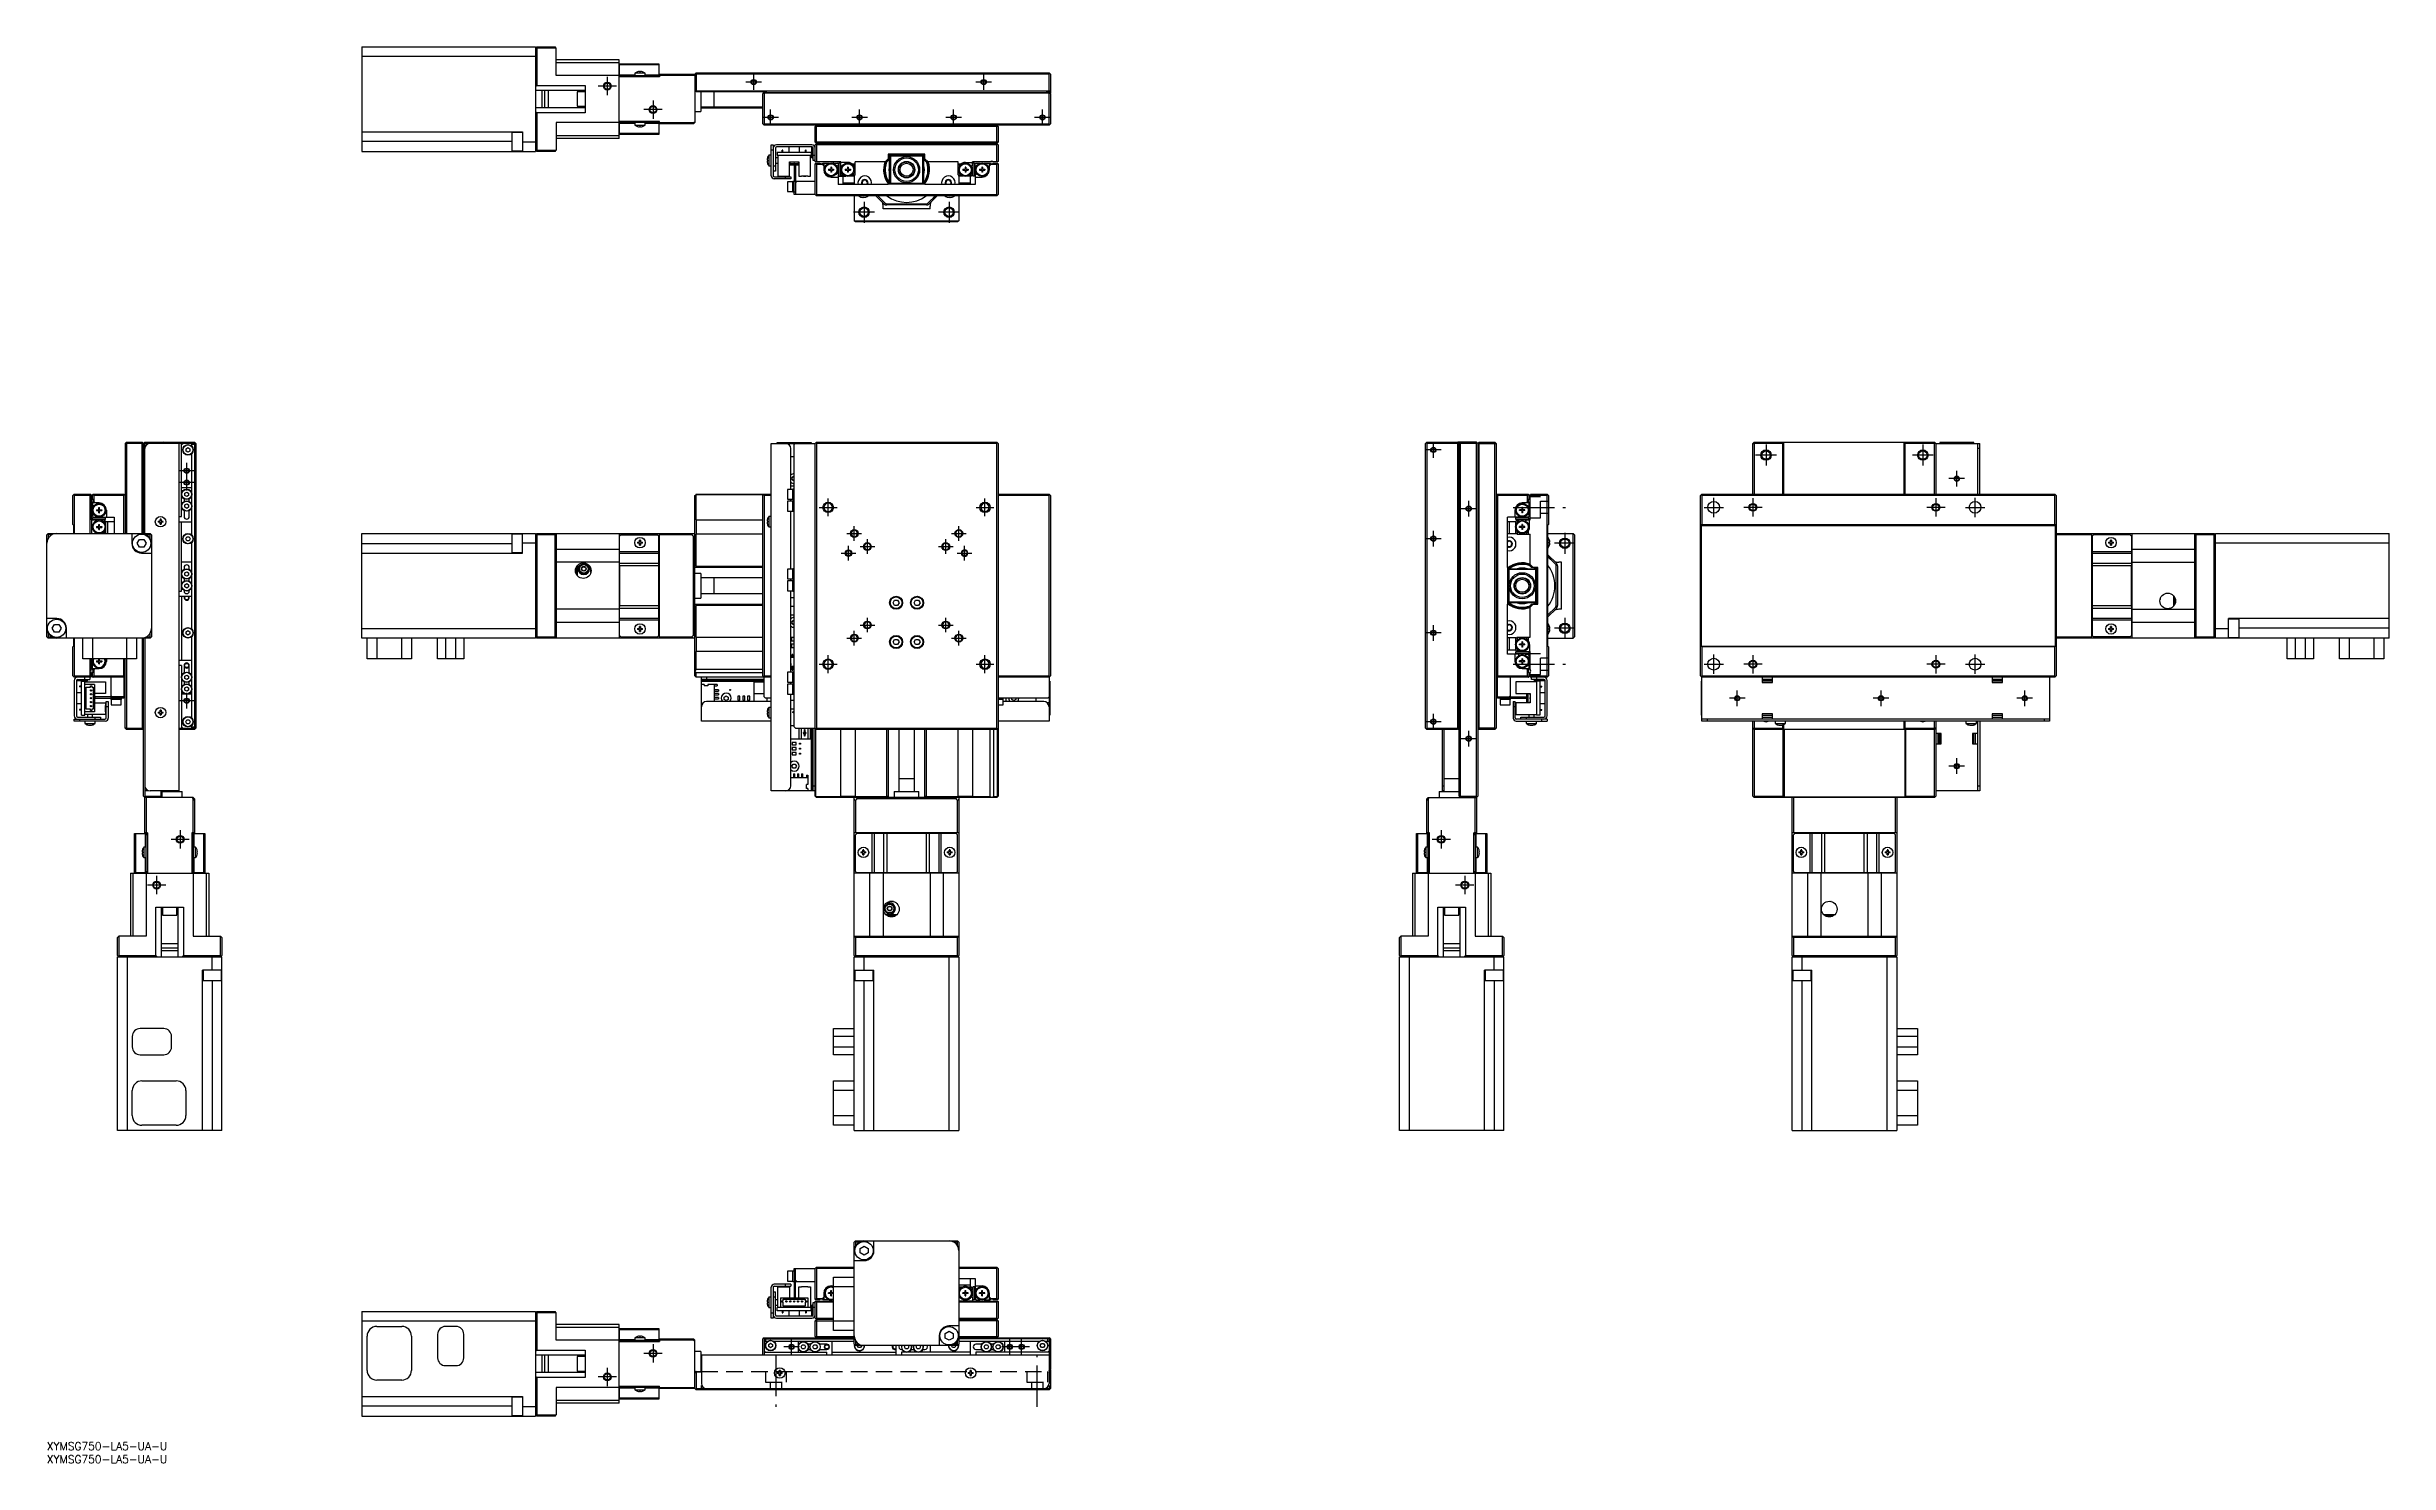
# Model space of a CAD drawing. Extents: x 0 to 896, y -8 to 534.
import ezdxf

# ---------------------------------------------------------------- set-up
doc = ezdxf.new("R2010")
doc.units = 0
doc.header["$LTSCALE"] = 0.5
doc.linetypes.add('CENTER', pattern=[50.8, 31.75, -6.35, 6.35, -6.35])
doc.linetypes.add('DASHED', pattern=[19.05, 12.7, -6.35])
for name, color, linetype in [('MSM_CENTER', 1, 'CENTER'), ('MSM_CONTINUOUS', 7, 'CONTINUOUS'), ('MSM_DASHED', 4, 'DASHED'), ('MSM_NARROW', 5, 'CONTINUOUS'), ('MSM_PART_NUMBER', 7, 'CONTINUOUS')]:
    doc.layers.add(name, color=color, linetype=linetype)
doc.styles.get("Standard").update_dxf_attribs({"font": 'txt.shx', "height": 1, "bigfont": 'bigfont.shx'})

# ---------------------------------------------------------------- blocks, each defined once
blk = doc.blocks.new('*U2')
at = {"layer": 'MSM_PART_NUMBER'}
blk.add_text('XYMSG750-LA5-UA-U', height=3, dxfattribs=at).set_placement((0, -3))
blk = doc.blocks.new('*U3')
at = {"layer": 'MSM_PART_NUMBER'}
blk.add_text('XYMSG750-LA5-UA-U', height=3, dxfattribs=at).set_placement((0, -8))

msp = doc.modelspace()

# ---------------------------------------------------------------- linework, layer by layer
at = {"layer": 'MSM_CENTER'}
for p, q in [((214.42, 522.33), (214.42, 515.33)), ((273.42, 520.33), (267.42, 520.33)), ((270.42, 517.33), (270.42, 523.33)), ((361.42, 520.33), (355.42, 520.33)), ((358.42, 517.33), (358.42, 523.33)), ((217.92, 518.83), (210.92, 518.83)), ((231.92, 513.33), (231.92, 506.33)), ((235.42, 509.83), (228.42, 509.83)), ((279.92, 506.83), (273.92, 506.83)), ((276.92, 503.83), (276.92, 509.83)), ((313.92, 506.83), (307.92, 506.83)), ((310.92, 503.83), (310.92, 509.83)), ((349.92, 506.83), (343.92, 506.83)), ((346.92, 503.83), (346.92, 509.83)), ((383.92, 506.83), (377.92, 506.83)), ((380.92, 503.83), (380.92, 509.83)), ((331.67, 483.27), (331.67, 483.27)), ((316.66, 470.57), (308.66, 470.57)), ((312.66, 474.57), (312.66, 466.57)), ((349.18, 470.57), (341.18, 470.57)), ((345.18, 474.57), (345.18, 466.57)), ((533.47, 379.65), (527.47, 379.65)), ((530.47, 376.65), (530.47, 382.65)), ((661.72, 377.65), (653.72, 377.65)), ((657.72, 381.65), (657.72, 373.65)), ((721.72, 377.65), (713.72, 377.65)), ((717.72, 381.65), (717.72, 373.65)), ((56.5, 371.65), (50.5, 371.65)), ((53.5, 364.15), (53.5, 374.65)), ((733.72, 368.65), (727.72, 368.65)), ((730.72, 365.65), (730.72, 371.65)), ((56.5, 367.15), (50.5, 367.15)), ((298.92, 354.25), (298.92, 361.05)), ((358.92, 354.25), (358.92, 361.05)), ((543.97, 354.15), (543.97, 360.15)), ((637.72, 353.95), (637.72, 361.35)), ((652.72, 361.15), (652.72, 354.15)), ((722.72, 361.15), (722.72, 354.15)), ((737.72, 353.95), (737.72, 361.35)), ((295.52, 357.65), (302.32, 357.65)), ((308.92, 344.85), (308.92, 350.45)), ((348.92, 344.85), (348.92, 350.45)), ((355.52, 357.65), (362.32, 357.65)), ((546.97, 357.15), (540.97, 357.15)), ((560.97, 357.65), (580.97, 357.65)), ((634.02, 357.65), (641.42, 357.65)), ((656.22, 357.65), (649.22, 357.65)), ((726.22, 357.65), (719.22, 357.65)), ((734.02, 357.65), (741.42, 357.65)), ((306.12, 347.65), (311.72, 347.65)), ((306.72, 337.35), (306.72, 342.95)), ((311.12, 342.65), (316.72, 342.65)), ((313.92, 339.85), (313.92, 345.45)), ((341.12, 342.65), (346.72, 342.65)), ((343.92, 339.85), (343.92, 345.45)), ((346.12, 347.65), (351.72, 347.65)), ((351.12, 337.35), (351.12, 342.95)), ((533.47, 345.65), (527.47, 345.65)), ((530.47, 342.65), (530.47, 348.65)), ((584.74, 343.91), (576.74, 343.91)), ((580.74, 347.91), (580.74, 339.91)), ((303.92, 340.15), (309.52, 340.15)), ((348.32, 340.15), (353.92, 340.15)), ((313.92, 309.85), (313.92, 315.45)), ((343.92, 309.85), (343.92, 315.45)), ((580.74, 315.38), (580.74, 307.38)), ((306.12, 307.65), (311.72, 307.65)), ((308.92, 304.85), (308.92, 310.45)), ((311.12, 312.65), (316.72, 312.65)), ((341.12, 312.65), (346.72, 312.65)), ((346.12, 307.65), (351.72, 307.65)), ((348.92, 304.85), (348.92, 310.45)), ((533.47, 309.65), (527.47, 309.65)), ((530.47, 306.65), (530.47, 312.65)), ((584.74, 311.38), (576.74, 311.38)), ((295.52, 297.65), (302.32, 297.65)), ((298.92, 294.25), (298.92, 301.05)), ((355.52, 297.65), (362.32, 297.65)), ((358.92, 294.25), (358.92, 301.05)), ((560.97, 297.65), (580.97, 297.65)), ((634.02, 297.65), (641.42, 297.65)), ((637.72, 293.95), (637.72, 301.35)), ((656.22, 297.65), (649.22, 297.65)), ((652.72, 301.15), (652.72, 294.15)), ((726.22, 297.65), (719.22, 297.65)), ((722.72, 301.15), (722.72, 294.15)), ((734.02, 297.65), (741.42, 297.65)), ((737.72, 293.95), (737.72, 301.35)), ((646.72, 281.65), (646.72, 287.65)), ((701.72, 281.65), (701.72, 287.65)), ((756.72, 281.65), (756.72, 287.65)), ((56.5, 283.65), (50.5, 283.65)), ((53.5, 280.65), (53.5, 286.65)), ((530.47, 272.65), (530.47, 278.65)), ((649.72, 284.65), (643.72, 284.65)), ((704.72, 284.65), (698.72, 284.65)), ((759.72, 284.65), (753.72, 284.65)), ((533.47, 275.65), (527.47, 275.65)), ((546.97, 269.15), (540.97, 269.15)), ((543.97, 266.15), (543.97, 272.15)), ((730.72, 255.65), (730.72, 261.65)), ((733.72, 258.65), (727.72, 258.65)), ((51, 234.15), (51, 227.15)), ((533.47, 234.15), (533.47, 227.15)), ((54.5, 230.65), (47.5, 230.65)), ((536.97, 230.65), (529.97, 230.65)), ((42, 216.65), (42, 209.65)), ((542.47, 216.65), (542.47, 209.65)), ((45.5, 213.15), (38.5, 213.15)), ((545.97, 213.15), (538.97, 213.15)), ((231.92, 37.5), (231.92, 30.5)), ((287.92, 36.5), (281.92, 36.5)), ((284.92, 33.5), (284.92, 39.5)), ((375.92, 36.5), (365.42, 36.5)), ((368.42, 33.5), (368.42, 39.5)), ((372.92, 33.5), (372.92, 39.5)), ((214.42, 28.5), (214.42, 21.5)), ((235.42, 34), (228.42, 34)), ((278.92, 33.5), (278.92, 13.5)), ((378.92, 13.5), (378.92, 33.5)), ((217.92, 25), (210.92, 25))]:
    msp.add_line(p, q, dxfattribs=at)
at = {"layer": 'MSM_CONTINUOUS'}
for p, q in [((120.52, 533.83), (186.92, 533.83)), ((120.52, 533.83), (120.52, 493.83)), ((186.92, 530.13), (120.52, 530.13)), ((186.92, 533.83), (186.92, 493.83)), ((187.42, 533.83), (186.92, 533.33)), ((187.17, 533.58), (187.42, 533.33)), ((187.42, 533.83), (194.42, 533.83)), ((187.42, 533.33), (187.42, 519.08)), ((194.92, 533.33), (187.42, 533.33)), ((194.92, 533.33), (194.42, 533.83)), ((194.92, 522.83), (194.92, 533.33)), ((218.92, 528.83), (194.92, 528.83)), ((218.92, 498.83), (218.92, 528.83)), ((194.92, 527.83), (218.92, 527.83)), ((218.92, 522.83), (194.92, 522.83)), ((234.42, 522.33), (218.92, 522.33)), ((219.12, 522.33), (219.12, 527.33)), ((219.12, 527.33), (234.12, 527.33)), ((234.12, 526.89), (219.12, 526.89)), ((219.12, 523.13), (224.92, 523.13)), ((219.12, 522.83), (234.12, 522.83)), ((219.62, 522.83), (219.62, 522.33)), ((228.92, 523.73), (224.92, 523.73)), ((224.92, 523.73), (224.92, 522.83)), ((225.99, 524.29), (225.97, 524.29)), ((226.72, 524.29), (226.72, 524.42)), ((227.12, 524.29), (226.72, 524.29)), ((227.12, 524.42), (227.12, 524.29)), ((227.87, 524.29), (227.85, 524.29)), ((228.92, 522.83), (228.92, 523.73)), ((228.92, 523.13), (234.12, 523.13)), ((233.62, 522.33), (233.62, 522.83)), ((234.12, 527.33), (234.12, 522.33)), ((234.42, 523.33), (234.42, 522.33)), ((234.42, 523.33), (247.92, 523.33)), ((247.92, 522.83), (234.42, 522.83)), ((247.92, 523.33), (248.42, 523.83)), ((247.92, 523.33), (247.92, 504.83)), ((248.17, 523.58), (248.42, 523.33)), ((248.42, 523.83), (383.42, 523.83)), ((248.42, 523.33), (248.42, 517.03)), ((383.42, 523.33), (248.42, 523.33)), ((383.92, 523.33), (383.42, 523.83)), ((383.42, 523.33), (383.67, 523.58)), ((383.42, 517.03), (383.42, 523.33)), ((383.92, 523.33), (383.92, 516.13)), ((187.42, 519.08), (186.92, 518.58)), ((205.92, 517.08), (186.92, 517.08)), ((187.42, 519.08), (205.92, 519.08)), ((189.42, 517.08), (189.42, 510.58)), ((190.42, 517.08), (190.42, 510.58)), ((191.92, 510.58), (191.92, 517.08)), ((202.92, 516.58), (202.92, 511.08)), ((205.92, 516.58), (202.92, 516.58)), ((202.92, 511.08), (205.92, 511.08)), ((205.92, 519.08), (205.92, 508.58)), ((247.92, 517.23), (248.27, 516.88)), ((248.42, 517.03), (248.27, 516.88)), ((248.27, 516.88), (248.32, 516.83)), ((383.92, 516.83), (248.32, 516.83)), ((248.32, 516.83), (248.42, 516.73)), ((248.42, 517.03), (383.42, 517.03)), ((248.42, 516.73), (275.32, 516.73)), ((250.22, 516.73), (250.22, 509.08)), ((250.22, 510.83), (273.92, 510.83)), ((250.42, 510.33), (250.42, 510.83)), ((252.42, 510.83), (252.42, 510.33)), ((255.22, 516.83), (255.22, 510.83)), ((274.32, 516.23), (273.92, 515.83)), ((273.92, 504.33), (273.92, 515.83)), ((274.02, 515.93), (274.02, 516.13)), ((275.02, 516.43), (274.32, 516.43)), ((274.32, 516.43), (274.32, 516.23)), ((274.42, 516.33), (274.32, 516.23)), ((274.42, 516.13), (274.32, 516.23)), ((274.42, 516.33), (383.42, 516.33)), ((274.42, 516.13), (274.42, 504.33)), ((383.42, 516.13), (274.42, 516.13)), ((275.02, 516.33), (275.02, 516.43)), ((275.32, 516.33), (275.32, 516.73)), ((382.52, 516.63), (383.92, 516.63)), ((382.52, 516.33), (382.52, 516.63)), ((383.52, 516.43), (382.82, 516.43)), ((382.82, 516.43), (382.82, 516.33)), ((383.62, 516.83), (383.42, 517.03)), ((383.92, 515.83), (383.42, 516.33)), ((383.52, 516.23), (383.42, 516.13)), ((383.42, 504.33), (383.42, 516.13)), ((383.52, 516.23), (383.52, 516.43)), ((383.82, 516.13), (383.82, 515.93)), ((383.92, 516.13), (383.82, 516.03)), ((383.92, 515.83), (383.92, 504.33)), ((186.92, 510.58), (205.92, 510.58)), ((186.92, 509.08), (187.42, 508.58)), ((187.42, 508.58), (187.42, 494.33)), ((205.92, 508.58), (187.42, 508.58)), ((218.92, 504.83), (194.92, 504.83)), ((194.92, 504.83), (194.92, 494.33)), ((234.42, 505.33), (218.92, 505.33)), ((219.12, 500.33), (219.12, 505.33)), ((234.12, 504.83), (219.12, 504.83)), ((224.92, 504.54), (219.12, 504.54)), ((219.62, 505.33), (219.62, 504.83)), ((224.92, 504.83), (224.92, 503.93)), ((224.92, 503.93), (228.92, 503.93)), ((225.97, 503.38), (225.99, 503.38)), ((226.72, 503.38), (227.12, 503.38)), ((226.72, 503.25), (226.72, 503.38)), ((227.12, 503.38), (227.12, 503.25)), ((227.85, 503.38), (227.87, 503.38)), ((228.92, 503.93), (228.92, 504.83)), ((234.12, 504.54), (228.92, 504.54)), ((233.62, 504.83), (233.62, 505.33)), ((234.12, 505.33), (234.12, 500.33)), ((234.42, 504.33), (234.42, 505.33)), ((234.42, 504.83), (247.31, 504.83)), ((247.42, 504.33), (234.42, 504.33)), ((246.81, 504.33), (247.31, 504.83)), ((247.31, 504.83), (247.92, 505.14)), ((247.92, 504.83), (247.42, 504.33)), ((247.92, 509.08), (250.22, 509.08)), ((273.92, 510.33), (250.42, 510.33)), ((273.92, 504.33), (274.42, 503.83)), ((274.17, 504.08), (274.42, 504.33)), ((274.42, 504.33), (383.42, 504.33)), ((383.42, 503.83), (274.42, 503.83)), ((293.92, 503.33), (294.42, 503.83)), ((363.92, 503.33), (293.92, 503.33)), ((293.92, 497.33), (293.92, 503.33)), ((294.42, 503.33), (294.63, 503.83)), ((294.42, 496.83), (294.42, 503.33)), ((306.02, 503.53), (305.72, 503.83)), ((305.72, 503.33), (305.72, 503.53)), ((306.02, 503.53), (352.12, 503.53)), ((308.92, 503.53), (308.92, 503.83)), ((348.92, 503.53), (348.92, 503.83)), ((352.42, 503.83), (352.12, 503.53)), ((363.42, 503.33), (363.21, 503.83)), ((363.92, 503.33), (363.42, 503.83)), ((363.42, 496.83), (363.42, 503.33)), ((363.92, 503.33), (363.92, 497.33)), ((383.42, 504.33), (383.67, 504.08)), ((383.42, 503.83), (383.92, 504.33)), ((120.52, 501.32), (181.92, 501.32)), ((177.92, 497.62), (120.52, 497.62)), ((120.52, 493.83), (186.92, 493.83)), ((177.92, 501.07), (177.92, 494.07)), ((181.92, 501.07), (177.92, 501.07)), ((177.92, 494.07), (181.92, 494.07)), ((181.92, 501.32), (181.92, 493.83)), ((181.92, 497.53), (186.92, 497.53)), ((187.42, 493.83), (186.92, 494.33)), ((187.42, 494.33), (187.17, 494.08)), ((187.42, 494.33), (194.92, 494.33)), ((194.42, 493.83), (187.42, 493.83)), ((194.42, 493.83), (194.92, 494.33)), ((218.92, 499.83), (194.92, 499.83)), ((218.92, 498.83), (194.92, 498.83)), ((219.12, 500.77), (234.12, 500.77)), ((234.12, 500.33), (219.12, 500.33)), ((277.12, 484.53), (277.12, 496.33)), ((277.12, 496.33), (277.92, 496.33)), ((277.92, 494.33), (277.12, 494.33)), ((277.92, 496.33), (277.92, 484.63)), ((278.72, 495.13), (278.72, 486.33)), ((292.72, 496.33), (279.12, 496.33)), ((292.72, 495.53), (279.12, 495.53)), ((279.42, 493.53), (279.42, 492.33)), ((279.42, 493.53), (292.42, 493.53)), ((281.3, 493.53), (281.3, 494.33)), ((281.55, 494.33), (281.3, 494.33)), ((281.55, 493.53), (281.55, 494.33)), ((283.92, 495.53), (283.92, 493.53)), ((287.92, 493.53), (287.92, 495.53)), ((290.3, 493.53), (290.3, 494.33)), ((290.55, 494.33), (290.3, 494.33)), ((290.55, 493.53), (290.55, 494.33)), ((292.42, 493.53), (292.42, 492.33)), ((292.62, 491.33), (292.62, 495.33)), ((293.07, 495.33), (292.62, 495.33)), ((293.12, 490.33), (293.12, 495.13)), ((294.42, 496.83), (293.92, 497.33)), ((363.92, 497.33), (293.92, 497.33)), ((293.92, 496.33), (294.42, 496.83)), ((293.92, 490.03), (293.92, 496.33)), ((294.17, 496.58), (294.42, 496.33)), ((363.42, 496.83), (294.42, 496.83)), ((294.42, 496.33), (294.42, 489.83)), ((363.42, 496.33), (294.42, 496.33)), ((305.82, 496.53), (305.52, 496.83)), ((305.82, 496.53), (352.02, 496.53)), ((308.92, 496.53), (308.92, 496.83)), ((314.42, 496.73), (310.42, 496.73)), ((310.42, 496.73), (310.42, 496.53)), ((314.42, 496.53), (314.42, 496.73)), ((316.91, 496.53), (317.21, 496.83)), ((317.92, 496.83), (317.62, 496.53)), ((340.22, 496.53), (339.92, 496.83)), ((340.63, 496.83), (340.93, 496.53)), ((347.42, 496.73), (343.42, 496.73)), ((343.42, 496.73), (343.42, 496.53)), ((347.42, 496.53), (347.42, 496.73)), ((348.92, 496.53), (348.92, 496.83)), ((352.32, 496.83), (352.02, 496.53)), ((363.42, 496.83), (363.92, 497.33)), ((363.42, 496.83), (363.92, 496.33)), ((363.42, 496.33), (363.67, 496.58)), ((363.42, 489.83), (363.42, 496.33)), ((363.92, 496.33), (363.92, 490.03)), ((275.53, 490.53), (275.67, 490.53)), ((275.67, 490.13), (275.53, 490.13)), ((275.67, 491.28), (275.67, 491.26)), ((275.67, 490.53), (275.67, 490.13)), ((275.67, 489.4), (275.67, 489.38)), ((276.22, 492.33), (276.22, 488.33)), ((277.12, 492.33), (276.22, 492.33)), ((276.22, 488.33), (277.12, 488.33)), ((277.92, 488.33), (278.72, 488.33)), ((278.72, 486.33), (277.92, 486.33)), ((278.42, 484.13), (284.62, 484.13)), ((279.67, 491.33), (278.72, 491.33)), ((278.72, 489.33), (279.67, 489.33)), ((279.42, 492.33), (292.42, 492.33)), ((279.67, 492.33), (279.67, 484.33)), ((279.67, 484.33), (284.17, 484.33)), ((282.62, 483.33), (282.62, 484.13)), ((284.17, 489.83), (287.67, 489.83)), ((284.17, 484.33), (284.17, 489.83)), ((287.67, 489.13), (284.17, 489.13)), ((287.67, 488.63), (284.17, 488.63)), ((284.62, 484.13), (284.62, 483.33)), ((285.92, 488.33), (286.42, 488.33)), ((285.92, 488.33), (285.92, 482.33)), ((286.42, 488.33), (286.42, 477.33)), ((287.67, 489.83), (287.67, 484.33)), ((287.67, 484.33), (288.67, 484.33)), ((288.67, 484.33), (288.67, 484.43)), ((288.67, 484.43), (291.17, 484.43)), ((289.47, 484.43), (289.47, 484.33)), ((289.47, 484.33), (290.37, 484.33)), ((289.85, 484.43), (289.85, 484.33)), ((290, 484.43), (290, 484.33)), ((290.37, 484.43), (290.37, 484.33)), ((291.17, 484.33), (291.17, 484.43)), ((291.17, 484.33), (292.17, 484.33)), ((292.17, 484.33), (292.17, 492.33)), ((292.62, 491.33), (293.12, 491.33)), ((293.12, 492.33), (293.92, 492.33)), ((293.92, 490.33), (293.12, 490.33)), ((294.12, 489.83), (293.92, 490.03)), ((294.12, 489.33), (293.92, 489.13)), ((293.92, 477.33), (293.92, 489.13)), ((294.42, 488.83), (294.02, 489.23)), ((303.72, 489.83), (294.12, 489.83)), ((294.12, 489.33), (295.66, 489.33)), ((294.42, 488.83), (294.42, 477.33)), ((296.72, 488.83), (294.42, 488.83)), ((297.22, 489.19), (296.72, 488.83)), ((296.72, 488.83), (297.22, 488.33)), ((296.98, 489.33), (299.31, 489.33)), ((297.22, 489.33), (297.22, 486.83)), ((299.02, 486.98), (299.02, 486.69)), ((299.02, 486.98), (299.82, 486.98)), ((299.02, 486.69), (299.82, 486.69)), ((299.55, 486.98), (299.55, 486.69)), ((299.88, 487.83), (299.88, 487.04)), ((300.17, 487.83), (299.88, 487.83)), ((299.88, 487.3), (300.17, 487.3)), ((299.88, 486.63), (299.88, 485.83)), ((299.88, 486.36), (300.17, 486.36)), ((300.17, 485.83), (299.88, 485.83)), ((300.02, 484.03), (302.72, 484.03)), ((300.17, 487.83), (300.17, 487.04)), ((300.17, 486.63), (300.17, 485.83)), ((300.23, 486.98), (301.02, 486.98)), ((300.23, 486.69), (301.02, 486.69)), ((300.49, 486.69), (300.49, 486.98)), ((300.74, 489.33), (302.42, 489.33)), ((300.92, 489.33), (300.92, 489.83)), ((301.02, 486.98), (301.02, 486.69)), ((302.72, 489.03), (302.42, 489.33)), ((302.46, 488.23), (302.72, 488.38)), ((302.72, 485.28), (302.46, 485.43)), ((302.62, 489.13), (302.92, 489.13)), ((302.72, 489.03), (302.72, 488.38)), ((302.72, 485.28), (302.72, 481.13)), ((302.72, 484.33), (305.71, 484.33)), ((303.52, 489.33), (302.92, 489.33)), ((302.92, 489.33), (302.92, 484.33)), ((303.52, 489.33), (303.52, 484.33)), ((303.52, 489.13), (303.72, 489.13)), ((303.72, 488.38), (303.72, 489.83)), ((306.42, 489.63), (303.72, 489.63)), ((303.72, 488.38), (304.1, 488.16)), ((303.86, 485.37), (303.72, 485.29)), ((303.72, 484.83), (303.72, 485.29)), ((303.72, 484.83), (304.76, 484.83)), ((303.72, 484.83), (304.22, 484.33)), ((304.47, 484.33), (304.47, 481.13)), ((305.42, 486.98), (305.42, 486.69)), ((305.42, 486.98), (306.22, 486.98)), ((305.42, 486.69), (306.22, 486.69)), ((305.95, 486.98), (305.95, 486.69)), ((306.57, 487.83), (306.28, 487.83)), ((306.28, 487.83), (306.28, 487.04)), ((306.28, 487.3), (306.57, 487.3)), ((306.28, 486.63), (306.28, 485.83)), ((306.28, 486.36), (306.57, 486.36)), ((306.57, 485.83), (306.28, 485.83)), ((306.57, 487.83), (306.57, 487.04)), ((306.57, 486.63), (306.57, 485.83)), ((306.63, 486.98), (307.42, 486.98)), ((306.63, 486.69), (307.42, 486.69)), ((306.89, 486.69), (306.89, 486.98)), ((308.97, 484.33), (307.14, 484.33)), ((307.42, 486.98), (307.42, 486.69)), ((308.02, 489.13), (309.22, 489.13)), ((308.08, 484.83), (309.22, 484.83)), ((309.22, 488.63), (308.57, 488.63)), ((308.72, 484.33), (309.22, 484.83)), ((308.92, 484.33), (308.92, 484.53)), ((308.97, 481.13), (308.97, 484.33)), ((321.42, 489.83), (309.22, 489.83)), ((309.22, 484.83), (309.22, 489.83)), ((320.71, 489.83), (321.92, 491.04)), ((321.92, 490.33), (321.42, 489.83)), ((335.92, 492.83), (321.92, 492.83)), ((321.92, 492.83), (321.92, 490.33)), ((322.42, 491.53), (322.72, 491.83)), ((322.42, 482.13), (322.42, 491.53)), ((322.92, 492.03), (322.72, 491.83)), ((322.72, 491.83), (322.72, 481.83)), ((322.92, 492.03), (323.22, 492.33)), ((334.92, 492.03), (322.92, 492.03)), ((323.22, 492.33), (334.62, 492.33)), ((334.62, 492.33), (334.92, 492.03)), ((335.12, 491.83), (334.92, 492.03)), ((335.12, 481.83), (335.12, 491.83)), ((335.12, 491.83), (335.42, 491.53)), ((335.42, 491.53), (335.42, 482.13)), ((335.92, 490.33), (335.92, 492.83)), ((335.92, 491.04), (337.13, 489.83)), ((336.42, 489.83), (335.92, 490.33)), ((348.62, 489.83), (336.42, 489.83)), ((348.62, 484.83), (348.62, 489.83)), ((348.62, 489.13), (349.82, 489.13)), ((349.28, 488.63), (348.62, 488.63)), ((348.62, 484.83), (349.12, 484.33)), ((348.62, 484.83), (349.76, 484.83)), ((350.71, 484.33), (348.87, 484.33)), ((348.87, 484.33), (348.87, 481.13)), ((348.92, 484.33), (348.92, 484.53)), ((350.42, 486.98), (350.42, 486.69)), ((350.42, 486.98), (351.22, 486.98)), ((350.42, 486.69), (351.22, 486.69)), ((350.95, 486.98), (350.95, 486.69)), ((351.28, 487.83), (351.28, 487.04)), ((351.57, 487.83), (351.28, 487.83)), ((351.28, 487.3), (351.57, 487.3)), ((351.28, 486.63), (351.28, 485.83)), ((351.28, 486.36), (351.57, 486.36)), ((351.57, 485.83), (351.28, 485.83)), ((351.42, 489.63), (354.12, 489.63)), ((351.57, 487.83), (351.57, 487.04)), ((351.57, 486.63), (351.57, 485.83)), ((351.63, 486.98), (352.42, 486.98)), ((351.63, 486.69), (352.42, 486.69)), ((351.89, 486.69), (351.89, 486.98)), ((353.62, 484.33), (352.14, 484.33)), ((352.42, 486.98), (352.42, 486.69)), ((353.08, 484.83), (354.12, 484.83)), ((353.37, 481.13), (353.37, 484.33)), ((353.62, 484.33), (354.12, 484.83)), ((354.12, 488.38), (353.74, 488.16)), ((353.98, 485.37), (354.12, 485.29)), ((363.72, 489.83), (354.12, 489.83)), ((354.12, 488.38), (354.12, 489.83)), ((354.12, 484.83), (354.12, 485.29)), ((354.92, 489.33), (354.32, 489.33)), ((354.32, 489.33), (354.32, 484.33)), ((354.92, 484.33), (354.32, 484.33)), ((354.92, 489.33), (354.92, 484.33)), ((355.42, 489.33), (355.12, 489.03)), ((355.12, 488.38), (355.12, 489.03)), ((355.38, 488.23), (355.12, 488.38)), ((355.12, 485.28), (355.38, 485.43)), ((355.12, 485.28), (355.12, 481.13)), ((355.12, 484.03), (357.82, 484.03)), ((355.42, 489.33), (357.11, 489.33)), ((356.82, 486.98), (356.82, 486.69)), ((356.82, 486.98), (357.62, 486.98)), ((356.82, 486.69), (357.62, 486.69)), ((357.35, 486.98), (357.35, 486.69)), ((357.68, 487.83), (357.68, 487.04)), ((357.97, 487.83), (357.68, 487.83)), ((357.68, 487.3), (357.97, 487.3)), ((357.68, 486.63), (357.68, 485.83)), ((357.68, 486.36), (357.97, 486.36)), ((357.97, 485.83), (357.68, 485.83)), ((357.97, 487.83), (357.97, 487.04)), ((357.97, 486.63), (357.97, 485.83)), ((358.03, 486.98), (358.82, 486.98)), ((358.03, 486.69), (358.82, 486.69)), ((358.29, 486.69), (358.29, 486.98)), ((358.54, 489.33), (360.86, 489.33)), ((358.82, 486.98), (358.82, 486.69)), ((360.62, 486.83), (360.62, 489.33)), ((361.12, 488.83), (360.62, 489.19)), ((360.62, 488.33), (361.12, 488.83)), ((363.42, 488.83), (361.12, 488.83)), ((362.18, 489.33), (363.72, 489.33)), ((363.82, 489.23), (363.42, 488.83)), ((363.42, 477.33), (363.42, 488.83)), ((363.92, 490.03), (363.72, 489.83)), ((363.72, 489.33), (363.92, 489.13)), ((363.92, 489.13), (363.92, 477.33)), ((284.62, 483.33), (278.32, 483.33)), ((283.42, 482.23), (283.42, 478.43)), ((285.42, 482.23), (283.42, 482.23)), ((283.42, 478.43), (285.42, 478.43)), ((285.42, 478.33), (285.42, 482.33)), ((293.92, 482.33), (285.42, 482.33)), ((285.42, 478.33), (286.42, 478.33)), ((285.92, 478.33), (285.92, 482.33)), ((285.92, 477.33), (285.92, 478.33)), ((293.92, 477.33), (285.92, 477.33)), ((286.42, 481.83), (286.92, 482.33)), ((293.92, 477.33), (294.42, 476.83)), ((294.17, 477.08), (294.42, 477.33)), ((294.42, 477.33), (363.42, 477.33)), ((363.42, 476.83), (294.42, 476.83)), ((321.92, 481.13), (302.72, 481.13)), ((304.47, 481.83), (308.97, 481.83)), ((308.92, 476.83), (308.92, 467.33)), ((311.47, 476.38), (311.49, 476.38)), ((312.22, 476.38), (312.62, 476.38)), ((312.22, 476.25), (312.22, 476.38)), ((312.62, 476.38), (312.62, 476.25)), ((313.35, 476.38), (313.37, 476.38)), ((320.27, 473.77), (317.21, 476.83)), ((317.92, 476.83), (320.63, 474.13)), ((321.92, 481.13), (321.92, 481.33)), ((335.92, 481.33), (321.92, 481.33)), ((322.72, 481.83), (322.42, 482.13)), ((322.72, 481.83), (322.92, 481.63)), ((323.22, 481.33), (322.92, 481.63)), ((322.92, 481.63), (334.92, 481.63)), ((325.76, 483.63), (325.95, 483.63)), ((326.17, 483.41), (325.95, 483.63)), ((326.17, 483.41), (326, 483.41)), ((326.17, 483.27), (326.17, 483.41)), ((331.9, 483.63), (331.67, 483.41)), ((331.84, 483.41), (331.67, 483.41)), ((331.67, 483.41), (331.67, 483.27)), ((331.67, 483.27), (331.67, 483.27)), ((331.9, 483.63), (332.09, 483.63)), ((334.92, 481.63), (334.62, 481.33)), ((334.92, 481.63), (335.12, 481.83)), ((335.42, 482.13), (335.12, 481.83)), ((335.92, 481.13), (335.92, 481.33)), ((355.12, 481.13), (335.92, 481.13)), ((337.21, 474.13), (339.92, 476.83)), ((340.63, 476.83), (337.57, 473.77)), ((344.47, 476.38), (344.49, 476.38)), ((345.22, 476.38), (345.62, 476.38)), ((345.22, 476.25), (345.22, 476.38)), ((345.62, 476.38), (345.62, 476.25)), ((346.35, 476.38), (346.37, 476.38)), ((348.87, 481.83), (353.37, 481.83)), ((348.92, 476.83), (348.92, 467.33)), ((363.92, 477.33), (363.42, 476.83)), ((363.42, 477.33), (363.67, 477.08)), ((308.92, 467.33), (348.92, 467.33)), ((309.42, 466.83), (308.92, 467.33)), ((348.42, 466.83), (309.42, 466.83)), ((319.92, 471.83), (319.92, 472.83)), ((337.92, 471.83), (319.92, 471.83)), ((321.34, 473.83), (336.51, 473.83)), ((336.51, 473.33), (321.34, 473.33)), ((337.92, 471.83), (337.92, 472.83)), ((348.92, 467.33), (348.42, 466.83)), ((30.5, 382.65), (30, 382.15)), ((30.5, 382.15), (30, 381.94)), ((30, 382.15), (30, 347.65)), ((30.5, 382.65), (30.5, 347.65)), ((30.5, 382.65), (36.5, 382.65)), ((37, 382.15), (30.5, 382.15)), ((37, 382.15), (36.5, 382.65)), ((36.5, 347.65), (36.5, 382.65)), ((37.5, 382.65), (37, 382.15)), ((37, 347.65), (37, 382.15)), ((37.5, 382.15), (37.25, 382.4)), ((37.5, 382.65), (44.7, 382.65)), ((37.5, 382.15), (38.7, 382.15)), ((37.5, 347.65), (37.5, 382.15)), ((38.7, 382.15), (38.7, 381.98)), ((56.5, 382.15), (39.5, 382.15)), ((40.3, 382.45), (41.5, 382.45)), ((40.3, 382.15), (40.3, 382.45)), ((41.5, 382.15), (41.5, 382.45)), ((44, 382.35), (43.8, 382.15)), ((44, 382.65), (44, 382.15)), ((44.2, 382.15), (44.2, 382.65)), ((44.4, 382.25), (44.4, 382.15)), ((44.6, 382.25), (44.4, 382.25)), ((44.6, 382.25), (44.5, 382.15)), ((45, 382.65), (44.6, 382.25)), ((44.6, 382.25), (44.7, 382.15)), ((44.7, 382.65), (44.8, 382.55)), ((44.7, 382.55), (44.9, 382.55)), ((45, 382.65), (56.5, 382.65)), ((50.5, 382.15), (50.5, 249.15)), ((51.5, 354.15), (51.5, 382.15)), ((51.5, 381.65), (52, 382.15)), ((53.25, 380.08), (54, 380.51)), ((53.25, 379.21), (53.25, 380.08)), ((54, 378.78), (53.25, 379.21)), ((54, 380.51), (54.75, 380.08)), ((54.75, 379.21), (54, 378.78)), ((54.75, 380.08), (54.75, 379.21)), ((55.5, 380.97), (55.5, 382.15)), ((56.5, 381.65), (55.5, 381.65)), ((55.5, 346.97), (55.5, 378.32)), ((57, 382.15), (56.5, 382.65)), ((56.5, 382.15), (56.75, 382.4)), ((56.5, 382.15), (56.5, 273.15)), ((57, 382.15), (57, 273.15)), ((277.12, 249.15), (277.12, 382.15)), ((277.12, 382.15), (293.92, 382.15)), ((279.42, 382.15), (279.42, 382.45)), ((279.42, 382.45), (292.42, 382.45)), ((284.17, 381.41), (284.17, 382.15)), ((284.62, 364.55), (284.62, 380.15)), ((284.62, 377.15), (285.92, 377.15)), ((286.42, 382.15), (285.92, 381.65)), ((285.92, 273.65), (285.92, 381.65)), ((292.42, 382.45), (292.42, 382.15)), ((293.92, 382.15), (294.42, 382.65)), ((293.92, 247.15), (293.92, 382.15)), ((294.42, 382.15), (294.17, 382.4)), ((294.42, 382.65), (363.42, 382.65)), ((294.42, 382.15), (294.42, 273.15)), ((363.42, 382.15), (294.42, 382.15)), ((363.42, 382.65), (363.92, 382.15)), ((363.67, 382.4), (363.42, 382.15)), ((363.42, 273.15), (363.42, 382.15)), ((363.92, 382.15), (363.92, 247.15)), ((527.97, 382.65), (527.47, 382.15)), ((527.47, 273.15), (527.47, 382.15)), ((527.72, 382.4), (527.97, 382.15)), ((527.97, 382.65), (539.47, 382.65)), ((527.97, 382.15), (527.97, 273.15)), ((539.77, 382.15), (527.97, 382.15)), ((539.87, 382.25), (539.47, 382.65)), ((539.57, 382.55), (539.77, 382.55)), ((539.67, 382.55), (539.77, 382.65)), ((546.97, 382.65), (539.77, 382.65)), ((539.77, 382.15), (539.87, 382.25)), ((539.77, 273.15), (539.77, 382.15)), ((539.97, 382.15), (539.87, 382.25)), ((540.07, 382.25), (539.87, 382.25)), ((539.97, 382.15), (539.97, 273.15)), ((539.97, 381.55), (540.07, 381.55)), ((539.97, 381.25), (540.27, 381.25)), ((540.07, 381.55), (540.07, 382.25)), ((540.27, 381.25), (540.27, 382.65)), ((540.47, 247.05), (540.47, 382.65)), ((540.67, 382.15), (540.47, 382.35)), ((546.97, 382.15), (540.67, 382.15)), ((540.67, 382.15), (540.67, 247.15)), ((546.97, 382.65), (547.47, 382.15)), ((547.22, 382.4), (546.97, 382.15)), ((546.97, 247.15), (546.97, 382.15)), ((547.47, 382.15), (547.97, 382.65)), ((547.47, 382.15), (553.97, 382.15)), ((547.47, 382.15), (547.47, 247.15)), ((547.97, 272.65), (547.97, 382.65)), ((547.97, 382.65), (553.97, 382.65)), ((553.97, 272.65), (553.97, 382.65)), ((553.97, 382.65), (554.47, 382.15)), ((553.97, 382.15), (554.47, 381.94)), ((554.47, 382.15), (554.47, 273.15)), ((652.72, 382.15), (653.22, 382.65)), ((652.72, 382.15), (653.22, 381.94)), ((652.72, 362.65), (652.72, 382.15)), ((653.22, 382.65), (653.43, 382.15)), ((653.22, 382.65), (722.22, 382.65)), ((653.43, 382.15), (653.22, 381.94)), ((653.22, 381.94), (653.22, 362.65)), ((664.22, 382.15), (653.43, 382.15)), ((664.22, 382.15), (664.52, 382.45)), ((664.22, 362.65), (664.22, 382.15)), ((664.52, 362.65), (664.52, 382.45)), ((710.62, 382.45), (664.52, 382.45)), ((710.62, 382.45), (710.92, 382.15)), ((710.62, 362.65), (710.62, 382.45)), ((710.92, 382.65), (710.92, 382.45)), ((722.02, 382.15), (710.92, 382.15)), ((710.92, 362.65), (710.92, 382.15)), ((722.22, 382.65), (722.02, 382.15)), ((722.22, 381.94), (722.02, 382.15)), ((722.22, 382.65), (722.72, 382.15)), ((722.72, 382.15), (722.22, 381.94)), ((722.22, 362.65), (722.22, 381.94)), ((722.72, 382.15), (722.72, 362.65)), ((722.72, 382.15), (739.52, 382.15)), ((724.22, 382.45), (724.22, 382.15)), ((737.22, 382.45), (724.22, 382.45)), ((737.22, 382.15), (737.22, 382.45)), ((738.72, 362.65), (738.72, 382.15)), ((739.52, 380.15), (738.72, 380.15)), ((739.52, 362.65), (739.52, 382.15)), ((285.06, 368.65), (285.49, 369.4)), ((285.49, 367.9), (285.06, 368.65)), ((285.49, 369.4), (285.92, 369.4)), ((285.92, 367.9), (285.49, 367.9)), ((10, 362.15), (10.5, 362.65)), ((10, 351.05), (10, 362.15)), ((10.5, 362.15), (10.25, 362.4)), ((10.5, 362.65), (16.8, 362.65)), ((10.5, 362.15), (10.5, 347.65)), ((16.6, 362.15), (10.5, 362.15)), ((16.6, 362.15), (16.95, 362.5)), ((16.6, 347.65), (16.6, 362.15)), ((16.8, 362.65), (16.95, 362.5)), ((16.95, 362.5), (17, 362.45)), ((17, 362.45), (17, 352.85)), ((17.5, 362.45), (17.7, 362.65)), ((17.5, 360.91), (17.5, 362.45)), ((17.5, 359.58), (17.5, 357.26)), ((20, 359.35), (17.5, 359.35)), ((17.6, 362.55), (18, 362.15)), ((18, 359.85), (17.65, 359.35)), ((17.7, 362.65), (29.5, 362.65)), ((18, 362.15), (18, 359.85)), ((29.5, 362.15), (18, 362.15)), ((18.5, 359.35), (18, 359.85)), ((30, 362.15), (29.5, 362.65)), ((29.5, 362.15), (29.75, 362.4)), ((29.5, 347.65), (29.5, 362.15)), ((55.5, 365.15), (51.5, 365.15)), ((52.5, 360.91), (52.5, 359.88)), ((52.75, 363.08), (53.5, 363.51)), ((52.75, 362.21), (52.75, 363.08)), ((53.5, 361.78), (52.75, 362.21)), ((52.75, 358.58), (53.5, 359.01)), ((52.75, 357.71), (52.75, 358.58)), ((53.5, 363.51), (54.25, 363.08)), ((54.25, 362.21), (53.5, 361.78)), ((53.5, 359.01), (54.25, 358.58)), ((54.25, 363.08), (54.25, 362.21)), ((54.25, 358.58), (54.25, 357.71)), ((54.5, 359.88), (54.5, 360.91)), ((247.92, 362.15), (248.27, 362.5)), ((247.92, 293.15), (247.92, 362.15)), ((248.42, 362.65), (248.27, 362.5)), ((248.27, 362.5), (248.32, 362.45)), ((248.32, 362.45), (248.32, 352.85)), ((274.22, 362.45), (248.32, 362.45)), ((248.42, 362.65), (277.12, 362.65)), ((273.92, 362.15), (274.42, 362.65)), ((273.92, 293.15), (273.92, 362.15)), ((274.17, 362.4), (274.42, 362.15)), ((274.42, 362.15), (274.42, 293.15)), ((277.12, 362.15), (274.42, 362.15)), ((283.42, 364.55), (283.42, 360.75)), ((285.42, 364.55), (283.42, 364.55)), ((283.42, 360.75), (285.42, 360.75)), ((283.42, 360.05), (283.42, 356.25)), ((285.42, 360.05), (283.42, 360.05)), ((285.92, 365.75), (284.62, 365.75)), ((284.62, 360.05), (284.62, 360.75)), ((285.42, 360.65), (285.42, 364.65)), ((285.92, 364.65), (285.42, 364.65)), ((285.42, 360.65), (285.92, 360.65)), ((285.42, 356.15), (285.42, 360.15)), ((285.92, 360.15), (285.42, 360.15)), ((363.92, 362.65), (383.42, 362.65)), ((383.42, 362.15), (363.92, 362.15)), ((383.42, 362.65), (383.92, 362.15)), ((383.42, 362.15), (383.67, 362.4)), ((383.42, 293.15), (383.42, 362.15)), ((383.92, 362.15), (383.92, 293.15)), ((554.47, 362.15), (554.97, 362.65)), ((554.72, 362.4), (554.97, 362.15)), ((554.97, 362.65), (566.77, 362.65)), ((554.97, 362.15), (554.97, 293.15)), ((566.47, 362.15), (554.97, 362.15)), ((566.97, 359.35), (564.47, 359.35)), ((566.47, 359.85), (565.97, 359.35)), ((566.47, 362.15), (566.87, 362.55)), ((566.47, 359.85), (566.47, 362.15)), ((566.83, 359.35), (566.47, 359.85)), ((566.97, 362.45), (566.77, 362.65)), ((566.97, 362.45), (566.97, 360.91)), ((566.97, 359.58), (566.97, 357.26)), ((567.47, 362.45), (567.67, 362.65)), ((567.47, 352.85), (567.47, 362.45)), ((573.97, 362.15), (567.47, 362.15)), ((567.67, 362.65), (573.97, 362.65)), ((573.97, 362.65), (574.47, 362.15)), ((574.22, 362.4), (573.97, 362.15)), ((573.97, 293.15), (573.97, 362.15)), ((574.47, 362.15), (574.47, 351.05)), ((633.22, 362.65), (632.72, 362.15)), ((632.72, 293.15), (632.72, 362.15)), ((632.97, 362.4), (633.22, 362.15)), ((633.22, 362.65), (768.22, 362.65)), ((633.22, 362.15), (633.22, 351.05)), ((768.22, 362.15), (633.22, 362.15)), ((768.72, 362.15), (768.22, 362.65)), ((768.22, 362.15), (768.47, 362.4)), ((768.22, 351.05), (768.22, 362.15)), ((768.72, 362.15), (768.72, 293.15)), ((10, 351.05), (10.3, 350.75)), ((10.3, 347.65), (10.3, 350.75)), ((17, 352.85), (18.46, 352.85)), ((17.1, 352.85), (17.1, 347.65)), ((17.5, 355.83), (17.5, 354.15)), ((17.5, 354.15), (17.8, 353.85)), ((22.5, 353.65), (17.5, 353.65)), ((17.5, 353.05), (17.5, 353.65)), ((22.5, 353.05), (17.5, 353.05)), ((17.8, 353.85), (18.45, 353.85)), ((18.6, 354.11), (18.45, 353.85)), ((18.46, 352.85), (18.67, 352.47)), ((19, 356.69), (19, 356.4)), ((19, 356.69), (19.8, 356.69)), ((19, 356.4), (19.8, 356.4)), ((19, 350.29), (19, 350)), ((19, 350.29), (19.8, 350.29)), ((19, 350), (19.8, 350)), ((19.53, 356.4), (19.53, 356.69)), ((19.53, 350), (19.53, 350.29)), ((19.85, 357.55), (20.15, 357.55)), ((19.85, 356.75), (19.85, 357.55)), ((20.15, 357.02), (19.85, 357.02)), ((19.85, 355.55), (19.85, 356.34)), ((19.85, 356.08), (20.15, 356.08)), ((19.85, 355.55), (20.15, 355.55)), ((19.85, 351.15), (20.15, 351.15)), ((19.85, 350.35), (19.85, 351.15)), ((20.15, 350.62), (19.85, 350.62)), ((19.85, 349.15), (19.85, 349.94)), ((19.85, 349.68), (20.15, 349.68)), ((20.15, 356.75), (20.15, 357.55)), ((20.15, 355.55), (20.15, 356.34)), ((20.15, 350.35), (20.15, 351.15)), ((20.15, 349.15), (20.15, 349.94)), ((20.21, 356.69), (21, 356.69)), ((20.21, 356.4), (21, 356.4)), ((20.21, 350.29), (21, 350.29)), ((20.21, 350), (21, 350)), ((20.47, 356.4), (20.47, 356.69)), ((20.47, 350), (20.47, 350.29)), ((21, 356.69), (21, 356.4)), ((21, 350.29), (21, 350)), ((21.55, 353.85), (21.4, 354.11)), ((21.46, 352.71), (21.54, 352.85)), ((22, 352.85), (21.54, 352.85)), ((21.55, 353.85), (25.7, 353.85)), ((22.5, 352.35), (22, 352.85)), ((22, 351.81), (22, 352.85)), ((22.5, 353.05), (22.5, 353.65)), ((22.5, 352.35), (22.5, 350.86)), ((25.7, 352.1), (22.5, 352.1)), ((22.8, 356.55), (22.8, 353.85)), ((23.2, 352.1), (23.2, 347.65)), ((25.7, 353.85), (25.7, 347.65)), ((42.57, 352.35), (43.3, 352.35)), ((43.3, 351.95), (42.57, 351.95)), ((43.3, 352.35), (43.3, 353.07)), ((43.3, 351.22), (43.3, 351.95)), ((43.7, 353.07), (43.7, 352.35)), ((43.7, 352.35), (44.43, 352.35)), ((44.43, 351.95), (43.7, 351.95)), ((43.7, 351.95), (43.7, 351.22)), ((50.5, 354.15), (51.5, 354.15)), ((50.5, 352.15), (55.5, 352.15)), ((51.5, 325.65), (51.5, 352.15)), ((52.5, 356.41), (52.5, 354.15)), ((53.5, 357.28), (52.75, 357.71)), ((54.25, 357.71), (53.5, 357.28)), ((54.5, 354.15), (54.5, 356.41)), ((248.32, 352.85), (273.92, 352.85)), ((248.42, 352.85), (248.42, 347.35)), ((275.53, 352.35), (275.67, 352.35)), ((275.67, 351.95), (275.53, 351.95)), ((275.67, 353.1), (275.67, 353.07)), ((275.67, 352.35), (275.67, 351.95)), ((275.67, 351.22), (275.67, 351.2)), ((276.22, 354.15), (276.22, 350.15)), ((277.12, 354.15), (276.22, 354.15)), ((276.22, 350.15), (277.12, 350.15)), ((283.42, 356.25), (285.42, 356.25)), ((284.62, 334.05), (284.62, 356.25)), ((285.42, 356.15), (285.92, 356.15)), ((562.92, 353.85), (558.77, 353.85)), ((558.77, 334.65), (558.77, 353.85)), ((561.97, 352.1), (558.77, 352.1)), ((559.47, 352.1), (559.47, 347.6)), ((561.67, 356.55), (561.67, 353.85)), ((561.97, 353.05), (561.97, 353.65)), ((566.97, 353.65), (561.97, 353.65)), ((566.97, 353.05), (561.97, 353.05)), ((562.47, 352.85), (561.97, 352.35)), ((561.97, 350.86), (561.97, 352.35)), ((562.47, 352.85), (562.47, 351.81)), ((562.47, 352.85), (562.93, 352.85)), ((562.92, 353.85), (563.07, 354.11)), ((563.01, 352.71), (562.93, 352.85)), ((564.27, 356.69), (563.47, 356.69)), ((563.47, 356.4), (563.47, 356.69)), ((564.27, 356.4), (563.47, 356.4)), ((564.27, 350.29), (563.47, 350.29)), ((563.47, 350), (563.47, 350.29)), ((564.27, 350), (563.47, 350)), ((564, 356.69), (564, 356.4)), ((564, 350.29), (564, 350)), ((564.62, 357.55), (564.33, 357.55)), ((564.33, 357.55), (564.33, 356.75)), ((564.62, 357.02), (564.33, 357.02)), ((564.33, 356.34), (564.33, 355.55)), ((564.33, 356.08), (564.62, 356.08)), ((564.62, 355.55), (564.33, 355.55)), ((564.62, 351.15), (564.33, 351.15)), ((564.33, 351.15), (564.33, 350.35)), ((564.62, 350.62), (564.33, 350.62)), ((564.33, 349.94), (564.33, 349.15)), ((564.33, 349.68), (564.62, 349.68)), ((564.62, 357.55), (564.62, 356.75)), ((564.62, 356.34), (564.62, 355.55)), ((564.62, 351.15), (564.62, 350.35)), ((564.62, 349.94), (564.62, 349.15)), ((565.47, 356.69), (564.68, 356.69)), ((565.47, 356.4), (564.68, 356.4)), ((565.47, 350.29), (564.68, 350.29)), ((565.47, 350), (564.68, 350)), ((564.94, 356.69), (564.94, 356.4)), ((564.94, 350.29), (564.94, 350)), ((565.47, 356.4), (565.47, 356.69)), ((565.47, 350), (565.47, 350.29)), ((566.02, 352.85), (565.8, 352.47)), ((565.87, 354.11), (566.02, 353.85)), ((566.67, 353.85), (566.02, 353.85)), ((566.02, 352.85), (567.47, 352.85)), ((566.67, 353.85), (566.97, 354.15)), ((566.97, 355.83), (566.97, 354.15)), ((566.97, 353.05), (566.97, 353.65)), ((567.27, 350.15), (567.27, 352.85)), ((574.17, 350.75), (574.47, 351.05)), ((574.17, 350.75), (574.17, 304.55)), ((632.92, 350.75), (633.22, 351.05)), ((632.92, 350.75), (632.92, 304.55)), ((632.92, 350.75), (768.52, 350.75)), ((633.22, 351.05), (768.22, 351.05)), ((768.22, 351.05), (768.52, 350.75)), ((768.52, 304.55), (768.52, 350.75)), ((0, 347.15), (0.5, 347.65)), ((0, 308.15), (0, 347.15)), ((0.25, 347.4), (0.5, 347.15)), ((0.5, 347.65), (39.5, 347.65)), ((0.5, 347.15), (0.5, 345.8)), ((1.84, 347.15), (0.5, 347.15)), ((19.85, 349.15), (20.15, 349.15)), ((22, 347.65), (22, 348.48)), ((22.3, 347.65), (22.5, 347.85)), ((22.5, 349.43), (22.5, 347.65)), ((32.51, 347.65), (32.51, 343.86)), ((34.53, 343.91), (35.4, 345.41)), ((35.4, 342.41), (34.53, 343.91)), ((35.4, 345.41), (37.13, 345.41)), ((37.13, 342.41), (35.4, 342.41)), ((37.13, 345.41), (38, 343.91)), ((38, 343.91), (37.13, 342.41)), ((39.5, 347.15), (38.16, 347.15)), ((39.5, 347.65), (40, 347.15)), ((39.75, 347.4), (39.5, 347.15)), ((39.5, 345.8), (39.5, 347.15)), ((40, 347.15), (40, 308.15)), ((53.13, 345.65), (53.57, 346.4)), ((53.57, 344.9), (53.13, 345.65)), ((53.57, 346.4), (54.43, 346.4)), ((54.43, 344.9), (53.57, 344.9)), ((54.43, 346.4), (54.87, 345.65)), ((54.87, 345.65), (54.43, 344.9)), ((55.5, 310.97), (55.5, 344.32)), ((120.52, 307.65), (120.52, 347.65)), ((120.52, 347.65), (186.92, 347.65)), ((120.52, 343.86), (177.92, 343.86)), ((177.92, 347.41), (177.92, 340.41)), ((181.92, 347.41), (177.92, 347.41)), ((181.92, 340.16), (181.92, 347.65)), ((186.92, 343.95), (181.92, 343.95)), ((186.92, 347.65), (186.92, 307.65)), ((187.42, 347.65), (186.92, 347.15)), ((187.17, 347.4), (187.42, 347.15)), ((187.42, 347.65), (247.92, 347.65)), ((187.42, 347.15), (187.42, 308.15)), ((194.42, 347.15), (187.42, 347.15)), ((194.42, 347.15), (194.92, 347.65)), ((194.42, 308.15), (194.42, 347.15)), ((194.92, 347.65), (194.92, 307.65)), ((194.92, 341.65), (218.92, 341.65)), ((218.92, 347.65), (218.92, 307.65)), ((219.62, 347.15), (219.12, 346.65)), ((219.12, 308.65), (219.12, 346.65)), ((219.12, 340.77), (234.12, 340.77)), ((219.62, 347.15), (233.62, 347.15)), ((225.99, 344.35), (226.72, 344.35)), ((226.72, 343.95), (225.99, 343.95)), ((226.72, 344.35), (226.72, 345.07)), ((226.72, 343.22), (226.72, 343.95)), ((227.12, 345.07), (227.12, 344.35)), ((227.12, 344.35), (227.85, 344.35)), ((227.85, 343.95), (227.12, 343.95)), ((227.12, 343.95), (227.12, 343.22)), ((234.12, 346.65), (233.62, 347.15)), ((234.12, 308.65), (234.12, 346.65)), ((234.42, 307.65), (234.42, 347.65)), ((246.81, 347.15), (234.42, 347.15)), ((246.81, 347.15), (247.31, 347.65)), ((247.42, 346.53), (246.81, 347.15)), ((247.92, 347.03), (247.42, 346.53)), ((247.42, 308.76), (247.42, 346.53)), ((248.32, 347.35), (248.32, 335.29)), ((273.92, 347.35), (248.32, 347.35)), ((558.77, 347.6), (561.97, 347.6)), ((561.97, 347.6), (561.97, 349.43)), ((561.97, 347.85), (562.47, 347.35)), ((561.97, 347.65), (562.17, 347.65)), ((562.47, 348.48), (562.47, 347.35)), ((562.47, 347.35), (567.47, 347.35)), ((564.62, 349.15), (564.33, 349.15)), ((566.27, 347.35), (566.27, 348)), ((566.77, 348.55), (566.77, 347.35)), ((567.47, 335.15), (567.47, 347.35)), ((574.17, 347.65), (583.97, 347.65)), ((574.37, 346.15), (574.17, 346.15)), ((574.17, 342.15), (574.37, 342.15)), ((574.37, 342.15), (574.37, 346.15)), ((574.93, 345.07), (574.93, 345.1)), ((574.93, 344.35), (575.06, 344.35)), ((574.93, 343.95), (574.93, 344.35)), ((575.06, 343.95), (574.93, 343.95)), ((574.93, 343.2), (574.93, 343.22)), ((583.97, 307.65), (583.97, 347.65)), ((583.97, 347.65), (584.47, 347.15)), ((584.47, 347.15), (584.47, 308.15)), ((768.72, 347.65), (829.22, 347.65)), ((782.22, 347.15), (768.72, 347.15)), ((782.22, 347.65), (782.22, 307.65)), ((782.52, 341.9), (782.22, 341.9)), ((782.52, 341.4), (782.22, 341.4)), ((783.02, 347.15), (782.52, 346.65)), ((782.52, 346.65), (782.52, 308.65)), ((782.52, 340.77), (797.52, 340.77)), ((797.02, 347.15), (783.02, 347.15)), ((788.8, 344.35), (789.52, 344.35)), ((789.52, 343.95), (788.8, 343.95)), ((789.52, 344.35), (789.52, 345.07)), ((789.52, 343.22), (789.52, 343.95)), ((789.92, 345.07), (789.92, 344.35)), ((789.92, 344.35), (790.65, 344.35)), ((790.65, 343.95), (789.92, 343.95)), ((789.92, 343.95), (789.92, 343.22)), ((797.52, 346.65), (797.02, 347.15)), ((797.52, 346.65), (797.52, 308.65)), ((797.72, 341.9), (797.52, 341.9)), ((797.72, 347.65), (797.72, 307.65)), ((797.72, 341.65), (821.72, 341.65)), ((821.72, 307.65), (821.72, 347.65)), ((821.72, 347.65), (822.22, 347.15)), ((822.22, 347.15), (822.22, 308.15)), ((829.22, 347.15), (822.22, 347.15)), ((829.72, 347.15), (829.22, 347.65)), ((829.22, 347.15), (829.47, 347.4)), ((829.22, 308.15), (829.22, 347.15)), ((829.72, 307.65), (829.72, 347.65)), ((829.72, 347.65), (896.12, 347.65)), ((896.12, 343.95), (829.72, 343.95)), ((896.12, 307.65), (896.12, 347.65)), ((36.21, 340.16), (40, 340.16)), ((55.5, 336.65), (51.5, 336.65)), ((52.5, 334.65), (52.5, 333.88)), ((52.75, 332.58), (53.5, 333.01)), ((52.75, 331.71), (52.75, 332.58)), ((53.5, 331.28), (52.75, 331.71)), ((53.5, 333.01), (54.25, 332.58)), ((54.25, 331.71), (53.5, 331.28)), ((54.25, 332.58), (54.25, 331.71)), ((54.5, 333.88), (54.5, 334.65)), ((120.52, 340.16), (181.92, 340.16)), ((177.92, 340.41), (181.92, 340.41)), ((218.92, 336.65), (194.92, 336.65)), ((202.72, 331.79), (202.72, 335.1)), ((203.02, 331.41), (203.02, 335.49)), ((203.22, 334.15), (203.22, 335.68)), ((204.67, 334.58), (205.42, 335.01)), ((204.67, 333.71), (204.67, 334.58)), ((205.42, 333.28), (204.67, 333.71)), ((205.42, 335.01), (206.17, 334.58)), ((206.17, 333.71), (205.42, 333.28)), ((206.17, 334.58), (206.17, 333.71)), ((207.62, 335.25), (207.62, 334.15)), ((208.12, 332.68), (208.12, 334.21)), ((219.12, 337.65), (218.92, 337.65)), ((219.09, 334.92), (218.92, 334.92)), ((219.09, 332.42), (218.92, 332.42)), ((219.09, 335.52), (219.09, 319.77)), ((219.12, 335.52), (219.09, 335.52)), ((219.12, 334.47), (219.09, 334.47)), ((219.12, 333.89), (219.09, 333.89)), ((234.12, 340.06), (219.12, 340.06)), ((219.12, 336.29), (234.12, 336.29)), ((234.12, 335.23), (219.12, 335.23)), ((234.42, 337.65), (234.12, 337.65)), ((234.12, 335.9), (234.42, 335.9)), ((234.22, 332.65), (234.12, 332.65)), ((234.22, 322.65), (234.22, 332.65)), ((234.42, 332.45), (234.22, 332.65)), ((248.32, 335.29), (247.92, 335.45)), ((273.92, 334.65), (247.92, 334.65)), ((250.22, 332.4), (247.92, 332.4)), ((248.32, 335.29), (248.42, 335.15)), ((248.42, 335.15), (273.92, 335.15)), ((248.42, 335.15), (248.42, 334.65)), ((250.22, 332.4), (250.22, 322.9)), ((283.42, 334.05), (283.42, 330.25)), ((285.42, 334.05), (283.42, 334.05)), ((285.42, 330.15), (285.42, 334.15)), ((285.92, 334.15), (285.42, 334.15)), ((558.77, 334.65), (558.97, 334.65)), ((558.97, 320.65), (558.97, 334.65)), ((558.97, 333.35), (559.27, 333.65)), ((559.47, 333.85), (559.27, 333.65)), ((559.27, 333.65), (559.27, 321.65)), ((559.47, 333.85), (559.77, 334.15)), ((569.47, 333.85), (559.47, 333.85)), ((559.77, 334.15), (569.17, 334.15)), ((567.47, 335.85), (568.68, 334.65)), ((567.97, 334.65), (567.47, 335.15)), ((570.47, 334.65), (567.97, 334.65)), ((569.17, 334.15), (569.47, 333.85)), ((569.67, 333.65), (569.47, 333.85)), ((569.67, 321.65), (569.67, 333.65)), ((569.67, 333.65), (569.97, 333.35)), ((569.97, 333.35), (569.97, 321.95)), ((570.47, 320.65), (570.47, 334.65)), ((574.17, 339.65), (577.53, 336.29)), ((577.18, 335.94), (574.17, 338.95)), ((577.47, 320.06), (577.47, 335.23)), ((577.97, 335.23), (577.97, 320.06)), ((579.47, 336.65), (578.47, 336.65)), ((579.47, 318.65), (579.47, 336.65)), ((782.22, 335.9), (782.52, 335.9)), ((782.42, 332.65), (782.22, 332.45)), ((782.42, 332.65), (782.42, 322.65)), ((782.52, 332.65), (782.42, 332.65)), ((797.52, 340.06), (782.52, 340.06)), ((782.52, 336.29), (797.52, 336.29)), ((797.52, 335.23), (782.52, 335.23)), ((797.72, 338.65), (797.52, 338.65)), ((797.72, 337.65), (797.52, 337.65)), ((797.56, 335.52), (797.52, 335.52)), ((797.52, 334.47), (797.56, 334.47)), ((797.52, 333.89), (797.56, 333.89)), ((797.56, 319.77), (797.56, 335.52)), ((797.72, 334.92), (797.56, 334.92)), ((797.56, 332.42), (797.72, 332.42)), ((797.72, 336.65), (821.72, 336.65)), ((50.5, 325.65), (51.5, 325.65)), ((50.5, 323.65), (55.5, 323.65)), ((51.5, 323.65), (51.5, 299.15)), ((52.5, 330.41), (52.5, 329.38)), ((52.5, 325.91), (52.5, 325.65)), ((52.75, 328.08), (53.5, 328.51)), ((52.75, 327.21), (52.75, 328.08)), ((53.5, 326.78), (52.75, 327.21)), ((53.5, 328.51), (54.25, 328.08)), ((54.25, 327.21), (53.5, 326.78)), ((54.25, 328.08), (54.25, 327.21)), ((54.5, 329.38), (54.5, 330.41)), ((54.5, 325.65), (54.5, 325.91)), ((218.92, 329.92), (219.09, 329.92)), ((219.09, 325.37), (218.92, 325.37)), ((218.92, 322.87), (219.09, 322.87)), ((234.12, 322.65), (234.22, 322.65)), ((234.22, 322.65), (234.42, 322.85)), ((247.92, 322.9), (250.22, 322.9)), ((273.92, 330.65), (250.22, 330.65)), ((250.22, 324.65), (273.92, 324.65)), ((255.22, 330.65), (255.22, 324.65)), ((283.42, 330.25), (285.42, 330.25)), ((283.42, 329.55), (283.42, 325.75)), ((285.42, 329.55), (283.42, 329.55)), ((283.42, 325.75), (285.42, 325.75)), ((284.62, 329.55), (284.62, 330.25)), ((284.62, 294.55), (284.62, 325.75)), ((284.62, 323.15), (285.92, 323.15)), ((285.42, 330.15), (285.92, 330.15)), ((285.42, 325.65), (285.42, 329.65)), ((285.92, 329.65), (285.42, 329.65)), ((285.42, 325.65), (285.92, 325.65)), ((560.91, 330.4), (561.05, 330.4)), ((561.05, 324.9), (560.91, 324.9)), ((561.05, 330.4), (561.27, 330.62)), ((561.05, 330.4), (561.05, 330.56)), ((561.05, 324.73), (561.05, 324.9)), ((561.27, 324.67), (561.05, 324.9)), ((561.27, 330.81), (561.27, 330.62)), ((561.27, 324.67), (561.27, 324.48)), ((782.22, 322.85), (782.42, 322.65)), ((782.42, 322.65), (782.52, 322.65)), ((797.56, 329.92), (797.72, 329.92)), ((797.72, 325.37), (797.56, 325.37)), ((797.72, 322.87), (797.56, 322.87)), ((808.52, 322.61), (808.52, 322.43)), ((813.62, 323.89), (813.62, 319.81)), ((813.92, 323.5), (813.92, 320.19)), ((3.79, 315.13), (0, 315.13)), ((218.92, 318.65), (194.92, 318.65)), ((218.92, 313.65), (194.92, 313.65)), ((218.92, 320.37), (219.09, 320.37)), ((218.92, 317.65), (219.12, 317.65)), ((219.12, 321.41), (219.09, 321.41)), ((219.12, 320.82), (219.09, 320.82)), ((219.09, 319.77), (219.12, 319.77)), ((219.12, 320.06), (234.12, 320.06)), ((234.12, 319), (219.12, 319)), ((219.12, 315.23), (234.12, 315.23)), ((234.12, 314.52), (219.12, 314.52)), ((234.42, 319.4), (234.12, 319.4)), ((234.12, 317.65), (234.42, 317.65)), ((247.92, 320.65), (273.92, 320.65)), ((247.92, 319.84), (248.32, 320)), ((248.42, 320.15), (248.32, 320)), ((248.32, 320), (248.32, 307.95)), ((248.42, 320.65), (248.42, 320.15)), ((273.92, 320.15), (248.42, 320.15)), ((285.92, 319.75), (284.62, 319.75)), ((284.62, 316.55), (285.92, 316.55)), ((285.06, 313.65), (285.49, 314.4)), ((285.49, 312.9), (285.06, 313.65)), ((285.49, 314.4), (285.92, 314.4)), ((323.77, 321.15), (324.34, 322.15)), ((324.34, 320.15), (323.77, 321.15)), ((324.34, 322.15), (325.5, 322.15)), ((325.5, 320.15), (324.34, 320.15)), ((325.5, 322.15), (326.08, 321.15)), ((326.08, 321.15), (325.5, 320.15)), ((331.77, 321.15), (332.34, 322.15)), ((332.34, 320.15), (331.77, 321.15)), ((332.34, 322.15), (333.5, 322.15)), ((333.5, 320.15), (332.34, 320.15)), ((333.5, 322.15), (334.08, 321.15)), ((334.08, 321.15), (333.5, 320.15)), ((558.77, 320.65), (558.97, 320.65)), ((558.77, 301.45), (558.77, 320.65)), ((559.27, 321.65), (558.97, 321.95)), ((559.27, 321.65), (559.47, 321.45)), ((559.77, 321.15), (559.47, 321.45)), ((559.47, 321.45), (569.47, 321.45)), ((569.17, 321.15), (559.77, 321.15)), ((568.68, 320.65), (567.47, 319.44)), ((567.47, 320.15), (567.97, 320.65)), ((567.47, 307.95), (567.47, 320.15)), ((567.97, 320.65), (570.47, 320.65)), ((569.47, 321.45), (569.17, 321.15)), ((569.47, 321.45), (569.67, 321.65)), ((569.97, 321.95), (569.67, 321.65)), ((574.17, 316.35), (577.18, 319.35)), ((577.53, 319), (574.17, 315.64)), ((579.47, 318.65), (578.47, 318.65)), ((782.52, 319.4), (782.22, 319.4)), ((782.22, 313.9), (782.52, 313.9)), ((782.52, 320.06), (797.52, 320.06)), ((797.52, 319), (782.52, 319)), ((782.52, 315.23), (797.52, 315.23)), ((797.52, 314.52), (782.52, 314.52)), ((797.52, 321.41), (797.56, 321.41)), ((797.52, 320.82), (797.56, 320.82)), ((797.52, 319.77), (797.56, 319.77)), ((797.52, 317.65), (797.72, 317.65)), ((797.52, 316.65), (797.72, 316.65)), ((797.56, 320.37), (797.72, 320.37)), ((797.72, 318.65), (821.72, 318.65)), ((821.72, 313.65), (797.72, 313.65)), ((808.52, 322.43), (808.48, 322.43)), ((834.72, 307.65), (834.72, 315.13)), ((896.12, 315.13), (834.72, 315.13)), ((838.72, 314.88), (834.72, 314.88)), ((838.72, 307.88), (838.72, 314.88)), ((0.5, 307.65), (0, 308.15)), ((0.25, 307.9), (0.5, 308.15)), ((0.5, 309.49), (0.5, 308.15)), ((0.5, 308.15), (1.84, 308.15)), ((39.5, 307.65), (0.5, 307.65)), ((2, 311.38), (2.87, 312.88)), ((2.87, 309.88), (2, 311.38)), ((2.87, 312.88), (4.6, 312.88)), ((4.6, 309.88), (2.87, 309.88)), ((4.6, 312.88), (5.47, 311.38)), ((5.47, 311.38), (4.6, 309.88)), ((7.49, 307.65), (7.49, 311.43)), ((10.3, 304.55), (10.3, 307.65)), ((10.5, 307.65), (10.5, 293.15)), ((13.8, 299.65), (13.8, 307.65)), ((17.5, 307.65), (17.5, 299.46)), ((30.6, 299.65), (30.6, 307.65)), ((34.3, 307.65), (34.3, 299.65)), ((36.5, 307.65), (36.5, 272.65)), ((37, 247.15), (37, 307.65)), ((37.5, 307.65), (37.5, 247.15)), ((38.16, 308.15), (39.5, 308.15)), ((39.5, 308.15), (39.5, 309.49)), ((39.5, 308.15), (39.75, 307.9)), ((40, 308.15), (39.5, 307.65)), ((53.25, 310.08), (54, 310.51)), ((53.25, 309.21), (53.25, 310.08)), ((54, 308.78), (53.25, 309.21)), ((54, 310.51), (54.75, 310.08)), ((54.75, 309.21), (54, 308.78)), ((54.75, 310.08), (54.75, 309.21)), ((55.5, 276.97), (55.5, 308.32)), ((120.52, 311.35), (186.92, 311.35)), ((186.92, 307.65), (120.52, 307.65)), ((122.52, 299.65), (122.52, 307.65)), ((126.22, 307.65), (126.22, 299.65)), ((135.82, 299.65), (135.82, 307.65)), ((139.52, 307.65), (139.52, 299.65)), ((149.52, 299.65), (149.52, 307.65)), ((152.52, 307.65), (152.52, 299.65)), ((156.52, 299.65), (156.52, 307.65)), ((159.52, 307.65), (159.52, 299.65)), ((186.92, 308.15), (187.42, 307.65)), ((187.42, 308.15), (187.17, 307.9)), ((187.42, 308.15), (194.42, 308.15)), ((247.92, 307.65), (187.42, 307.65)), ((194.92, 307.65), (194.42, 308.15)), ((219.12, 308.65), (219.62, 308.15)), ((219.62, 308.15), (233.62, 308.15)), ((225.99, 311.35), (226.72, 311.35)), ((226.72, 310.95), (225.99, 310.95)), ((226.72, 311.35), (226.72, 312.07)), ((226.72, 310.22), (226.72, 310.95)), ((227.12, 312.07), (227.12, 311.35)), ((227.12, 311.35), (227.85, 311.35)), ((227.85, 310.95), (227.12, 310.95)), ((227.12, 310.95), (227.12, 310.22)), ((233.62, 308.15), (234.12, 308.65)), ((234.42, 308.15), (246.81, 308.15)), ((246.81, 308.15), (247.42, 308.76)), ((247.31, 307.65), (246.81, 308.15)), ((247.42, 308.76), (247.92, 308.26)), ((248.32, 307.95), (273.92, 307.95)), ((248.42, 307.95), (248.42, 302.45)), ((284.92, 307.87), (284.92, 306.62)), ((285.92, 307.87), (284.92, 307.87)), ((284.92, 306.62), (285.92, 306.62)), ((285.92, 305.33), (284.92, 305.33)), ((284.92, 305.33), (284.92, 304.08)), ((285.92, 312.9), (285.49, 312.9)), ((323.77, 306.15), (324.34, 307.15)), ((324.34, 305.15), (323.77, 306.15)), ((324.34, 307.15), (325.5, 307.15)), ((325.5, 305.15), (324.34, 305.15)), ((325.5, 307.15), (326.08, 306.15)), ((326.08, 306.15), (325.5, 305.15)), ((331.77, 306.15), (332.34, 307.15)), ((332.34, 305.15), (331.77, 306.15)), ((332.34, 307.15), (333.5, 307.15)), ((333.5, 305.15), (332.34, 305.15)), ((333.5, 307.15), (334.08, 306.15)), ((334.08, 306.15), (333.5, 305.15)), ((561.97, 307.7), (558.77, 307.7)), ((559.47, 307.7), (559.47, 303.2)), ((562.47, 307.95), (561.97, 307.45)), ((561.97, 305.86), (561.97, 307.7)), ((561.97, 307.65), (562.17, 307.65)), ((562.47, 307.95), (562.47, 306.81)), ((562.47, 307.95), (567.47, 307.95)), ((564.27, 305.29), (563.47, 305.29)), ((563.47, 305), (563.47, 305.29)), ((564.27, 305), (563.47, 305)), ((564, 305.29), (564, 305)), ((564.62, 306.15), (564.33, 306.15)), ((564.33, 306.15), (564.33, 305.35)), ((564.62, 305.62), (564.33, 305.62)), ((564.33, 304.94), (564.33, 304.15)), ((564.62, 306.15), (564.62, 305.35)), ((564.62, 304.94), (564.62, 304.15)), ((565.47, 305.29), (564.68, 305.29)), ((565.47, 305), (564.68, 305)), ((564.94, 305.29), (564.94, 305)), ((565.47, 305), (565.47, 305.29)), ((566.27, 307.29), (566.27, 307.95)), ((566.77, 307.95), (566.77, 306.74)), ((567.27, 305.15), (567.27, 302.45)), ((574.37, 313.15), (574.17, 313.15)), ((574.17, 309.15), (574.37, 309.15)), ((574.17, 307.65), (583.97, 307.65)), ((574.37, 309.15), (574.37, 313.15)), ((574.93, 312.07), (574.93, 312.1)), ((574.93, 311.35), (575.06, 311.35)), ((574.93, 310.95), (574.93, 311.35)), ((575.06, 310.95), (574.93, 310.95)), ((574.93, 310.2), (574.93, 310.22)), ((584.47, 308.15), (583.97, 307.65)), ((768.72, 308.15), (782.22, 308.15)), ((829.22, 307.65), (768.72, 307.65)), ((782.22, 313.4), (782.52, 313.4)), ((782.52, 308.65), (783.02, 308.15)), ((797.02, 308.15), (783.02, 308.15)), ((788.8, 311.35), (789.52, 311.35)), ((789.52, 310.95), (788.8, 310.95)), ((789.52, 311.35), (789.52, 312.07)), ((789.52, 310.22), (789.52, 310.95)), ((789.92, 312.07), (789.92, 311.35)), ((789.92, 311.35), (790.65, 311.35)), ((790.65, 310.95), (789.92, 310.95)), ((789.92, 310.95), (789.92, 310.22)), ((797.02, 308.15), (797.52, 308.65)), ((797.52, 313.4), (797.72, 313.4)), ((822.22, 308.15), (821.72, 307.65)), ((822.22, 308.15), (829.22, 308.15)), ((829.47, 307.9), (829.22, 308.15)), ((829.22, 307.65), (829.72, 308.15)), ((829.72, 311.35), (834.72, 311.35)), ((896.12, 307.65), (829.72, 307.65)), ((834.72, 307.88), (838.72, 307.88)), ((896.12, 311.43), (838.72, 311.43)), ((857.12, 299.65), (857.12, 307.65)), ((860.12, 307.65), (860.12, 299.65)), ((864.12, 299.65), (864.12, 307.65)), ((867.12, 307.65), (867.12, 299.65)), ((877.12, 299.65), (877.12, 307.65)), ((880.82, 307.65), (880.82, 299.65)), ((890.42, 299.65), (890.42, 307.65)), ((894.12, 307.65), (894.12, 299.65)), ((10.3, 304.55), (10, 304.25)), ((10, 293.15), (10, 304.25)), ((34.3, 299.65), (13.8, 299.65)), ((16.6, 293.15), (16.6, 299.65)), ((17, 299.65), (17, 295.71)), ((17.5, 295.71), (17.5, 298.03)), ((17.5, 295.95), (20, 295.95)), ((17.65, 295.95), (18, 295.45)), ((18, 295.45), (18.5, 295.95)), ((19, 298.89), (19, 298.6)), ((19, 298.89), (19.8, 298.89)), ((19, 298.6), (19.8, 298.6)), ((19.53, 298.6), (19.53, 298.89)), ((19.85, 298.95), (19.85, 299.65)), ((20.15, 299.22), (19.85, 299.22)), ((19.85, 297.75), (19.85, 298.54)), ((19.85, 298.28), (20.15, 298.28)), ((19.85, 297.75), (20.15, 297.75)), ((20.15, 298.95), (20.15, 299.65)), ((20.15, 297.75), (20.15, 298.54)), ((20.21, 298.89), (21, 298.89)), ((20.21, 298.6), (21, 298.6)), ((20.47, 298.6), (20.47, 298.89)), ((21, 298.89), (21, 298.6)), ((22.8, 299.65), (22.8, 298.75)), ((29.5, 293.15), (29.5, 299.65)), ((30, 273.15), (30, 299.65)), ((30.5, 299.65), (30.5, 272.65)), ((50.5, 299.15), (55.5, 299.15)), ((51.5, 297.15), (50.5, 297.15)), ((51.5, 297.15), (51.5, 273.15)), ((52.5, 297.15), (52.5, 294.38)), ((54.5, 294.38), (54.5, 297.15)), ((139.52, 299.65), (122.52, 299.65)), ((159.52, 299.65), (149.52, 299.65)), ((248.32, 302.45), (248.32, 295.71)), ((273.92, 302.45), (248.32, 302.45)), ((284.62, 300.31), (285.92, 300.31)), ((285.92, 300.21), (284.62, 300.21)), ((284.62, 296.83), (285.92, 296.83)), ((285.92, 296.76), (284.62, 296.76)), ((284.62, 296.44), (285.92, 296.44)), ((285.92, 296.41), (284.62, 296.41)), ((284.92, 304.08), (285.92, 304.08)), ((285.07, 301.04), (285.19, 301.11)), ((285.07, 300.31), (285.07, 301.04)), ((285.07, 300.85), (285.5, 300.85)), ((285.07, 300.75), (285.5, 300.75)), ((285.5, 300.42), (285.07, 300.42)), ((285.07, 296.41), (285.07, 295.68)), ((285.07, 296.3), (285.5, 296.3)), ((285.5, 295.97), (285.07, 295.97)), ((285.5, 295.87), (285.07, 295.87)), ((285.39, 301.36), (285.19, 301.36)), ((285.19, 301.11), (285.19, 301.36)), ((285.39, 301.36), (285.39, 301.11)), ((285.39, 301.11), (285.5, 301.04)), ((285.5, 301.04), (285.5, 300.31)), ((285.5, 296.41), (285.5, 295.68)), ((558.77, 303.2), (561.97, 303.2)), ((562.92, 301.45), (558.77, 301.45)), ((561.67, 301.45), (561.67, 298.75)), ((561.97, 302.95), (561.97, 304.43)), ((561.97, 302.95), (562.47, 302.45)), ((561.97, 301.65), (561.97, 302.25)), ((566.97, 302.25), (561.97, 302.25)), ((566.97, 301.65), (561.97, 301.65)), ((562.17, 302.25), (562.17, 302.75)), ((562.17, 301.45), (562.17, 301.65)), ((562.47, 303.48), (562.47, 302.45)), ((562.47, 302.45), (562.93, 302.45)), ((562.92, 301.45), (563.07, 301.19)), ((563.01, 302.58), (562.93, 302.45)), ((564.27, 298.89), (563.47, 298.89)), ((563.47, 298.6), (563.47, 298.89)), ((564.27, 298.6), (563.47, 298.6)), ((564, 298.89), (564, 298.6)), ((564.33, 304.68), (564.62, 304.68)), ((564.62, 304.15), (564.33, 304.15)), ((564.62, 299.75), (564.33, 299.75)), ((564.33, 299.75), (564.33, 298.95)), ((564.62, 299.22), (564.33, 299.22)), ((564.33, 298.54), (564.33, 297.75)), ((564.33, 298.28), (564.62, 298.28)), ((564.62, 297.75), (564.33, 297.75)), ((564.47, 295.95), (566.97, 295.95)), ((564.62, 299.75), (564.62, 298.95)), ((564.62, 298.54), (564.62, 297.75)), ((565.47, 298.89), (564.68, 298.89)), ((565.47, 298.6), (564.68, 298.6)), ((564.94, 298.89), (564.94, 298.6)), ((565.47, 298.6), (565.47, 298.89)), ((566.02, 302.45), (565.8, 302.82)), ((565.87, 301.19), (566.02, 301.45)), ((565.97, 295.95), (566.47, 295.45)), ((566.02, 302.45), (567.47, 302.45)), ((566.02, 301.45), (566.67, 301.45)), ((566.47, 295.45), (566.83, 295.95)), ((566.97, 301.15), (566.67, 301.45)), ((566.97, 302.45), (566.97, 299.46)), ((567.47, 299.65), (566.97, 299.65)), ((566.97, 298.03), (566.97, 295.71)), ((567.47, 295.71), (567.47, 302.45)), ((574.47, 304.25), (574.17, 304.55)), ((574.47, 304.25), (574.47, 293.15)), ((632.92, 304.55), (768.52, 304.55)), ((633.22, 304.25), (632.92, 304.55)), ((633.22, 304.25), (633.22, 293.15)), ((768.22, 304.25), (633.22, 304.25)), ((768.52, 304.55), (768.22, 304.25)), ((768.22, 293.15), (768.22, 304.25)), ((867.12, 299.65), (857.12, 299.65)), ((894.12, 299.65), (877.12, 299.65)), ((10.5, 292.65), (10, 293.15)), ((10.25, 292.9), (10.5, 293.15)), ((10.5, 293.15), (16.6, 293.15)), ((16.8, 292.65), (10.5, 292.65)), ((10.5, 291.45), (10.5, 277.85)), ((11.3, 291.45), (11.3, 277.85)), ((11.5, 291.79), (11.5, 291.35)), ((15.5, 291.35), (11.5, 291.35)), ((11.7, 291.85), (16.5, 291.85)), ((12.5, 289.27), (12.5, 289.02)), ((13.3, 289.27), (12.5, 289.27)), ((13.3, 289.02), (12.5, 289.02)), ((13.3, 291.15), (14.5, 291.15)), ((13.3, 278.15), (13.3, 291.15)), ((14.5, 291.85), (14.5, 292.65)), ((14.5, 278.15), (14.5, 291.15)), ((14.5, 290.9), (22.5, 290.9)), ((18.2, 289.9), (14.5, 289.9)), ((15, 288.9), (16.65, 288.9)), ((15, 280.4), (15, 288.9)), ((15.5, 291.35), (15.5, 291.85)), ((16.5, 292.65), (16.5, 291.85)), ((16.95, 292.8), (16.6, 293.15)), ((16.65, 289.4), (17.15, 289.4)), ((16.65, 288.9), (16.65, 289.4)), ((17, 292.85), (16.8, 292.65)), ((17, 294.38), (17, 292.85)), ((17.15, 289.4), (17.15, 288.9)), ((17.15, 288.9), (17.7, 288.9)), ((17.5, 292.85), (17.5, 294.38)), ((17.6, 292.75), (17.5, 292.85)), ((18, 293.15), (17.6, 292.75)), ((17.6, 292.75), (17.7, 292.65)), ((29.5, 292.65), (17.7, 292.65)), ((17.7, 288.9), (17.7, 280.4)), ((18, 295.45), (18, 293.15)), ((18, 293.15), (29.5, 293.15)), ((18.2, 289.9), (18.2, 279.4)), ((22.5, 290.9), (22.5, 286.4)), ((24.5, 292.65), (24.5, 284.15)), ((29.75, 292.9), (29.5, 293.15)), ((29.5, 292.65), (30, 293.15)), ((29.5, 292.65), (29.5, 284.65)), ((52.5, 290.91), (52.5, 289.88)), ((52.75, 293.08), (53.5, 293.51)), ((52.75, 292.21), (52.75, 293.08)), ((53.5, 291.78), (52.75, 292.21)), ((52.75, 288.58), (53.5, 289.01)), ((52.75, 287.71), (52.75, 288.58)), ((53.5, 287.28), (52.75, 287.71)), ((53.5, 293.51), (54.25, 293.08)), ((54.25, 292.21), (53.5, 291.78)), ((53.5, 289.01), (54.25, 288.58)), ((54.25, 287.71), (53.5, 287.28)), ((54.25, 293.08), (54.25, 292.21)), ((54.25, 288.58), (54.25, 287.71)), ((54.5, 289.88), (54.5, 290.91)), ((248.27, 292.8), (247.92, 293.15)), ((248.32, 292.85), (248.27, 292.8)), ((248.27, 292.8), (248.42, 292.65)), ((248.32, 295.71), (273.92, 295.71)), ((248.32, 294.38), (248.32, 292.85)), ((273.92, 294.38), (248.32, 294.38)), ((248.32, 292.85), (274.22, 292.85)), ((277.12, 292.65), (248.42, 292.65)), ((250.42, 275.85), (250.42, 292.65)), ((274.42, 291.85), (250.42, 291.85)), ((268.42, 291.45), (250.42, 291.45)), ((250.42, 291.15), (274.42, 291.15)), ((251.42, 289.9), (250.42, 289.9)), ((251.42, 289.9), (251.42, 289.4)), ((252.92, 289.4), (251.42, 289.4)), ((252.42, 292.65), (252.42, 291.85)), ((252.92, 289.9), (252.92, 289.4)), ((256.42, 289.9), (252.92, 289.9)), ((255.42, 283.35), (255.42, 289.9)), ((255.42, 289.4), (256.42, 289.4)), ((256.92, 287.9), (255.42, 287.9)), ((255.42, 287.4), (256.92, 287.4)), ((256.42, 289.9), (256.42, 289.4)), ((256.92, 287.9), (256.92, 287.4)), ((268.42, 291.15), (268.42, 291.85)), ((272.42, 291.35), (268.42, 291.35)), ((270.42, 290.9), (274.42, 290.9)), ((270.42, 290.9), (270.42, 283.35)), ((272.42, 291.85), (272.42, 291.15)), ((274.42, 291.45), (272.42, 291.45)), ((274.42, 292.65), (273.92, 293.15)), ((274.42, 293.15), (274.17, 292.9)), ((274.42, 293.15), (277.12, 293.15)), ((274.42, 285.15), (274.42, 292.65)), ((283.42, 294.55), (283.42, 290.75)), ((285.42, 294.55), (283.42, 294.55)), ((283.42, 290.75), (285.42, 290.75)), ((283.42, 290.05), (283.42, 286.25)), ((285.42, 290.05), (283.42, 290.05)), ((284.62, 290.05), (284.62, 290.75)), ((285.19, 295.61), (285.07, 295.68)), ((285.19, 295.36), (285.19, 295.61)), ((285.19, 295.36), (285.39, 295.36)), ((285.5, 295.68), (285.39, 295.61)), ((285.39, 295.61), (285.39, 295.36)), ((285.42, 290.65), (285.42, 294.65)), ((285.92, 294.65), (285.42, 294.65)), ((285.42, 290.65), (285.92, 290.65)), ((285.42, 286.15), (285.42, 290.15)), ((285.92, 290.15), (285.42, 290.15)), ((363.92, 293.15), (383.42, 293.15)), ((383.42, 292.65), (363.92, 292.65)), ((383.67, 292.9), (383.42, 293.15)), ((383.92, 293.15), (383.42, 292.65)), ((383.42, 292.65), (383.42, 281.9)), ((383.42, 291.15), (383.72, 291.15)), ((383.72, 291.15), (383.72, 278.15)), ((554.97, 292.65), (554.47, 293.15)), ((554.97, 293.15), (554.72, 292.9)), ((554.97, 293.15), (566.47, 293.15)), ((566.77, 292.65), (554.97, 292.65)), ((554.97, 284.65), (554.97, 292.65)), ((559.97, 284.15), (559.97, 292.65)), ((561.97, 290.9), (561.97, 286.4)), ((569.97, 290.9), (561.97, 290.9)), ((566.47, 293.15), (566.47, 295.45)), ((566.87, 292.75), (566.47, 293.15)), ((566.77, 292.65), (566.87, 292.75)), ((566.97, 292.85), (566.87, 292.75)), ((566.97, 294.38), (566.97, 292.85)), ((567.47, 292.85), (567.47, 294.38)), ((567.47, 293.15), (573.97, 293.15)), ((567.67, 292.65), (567.47, 292.85)), ((573.97, 292.65), (567.67, 292.65)), ((567.97, 291.85), (567.97, 292.65)), ((572.77, 291.85), (567.97, 291.85)), ((568.97, 291.85), (568.97, 291.35)), ((572.97, 291.35), (568.97, 291.35)), ((569.97, 292.65), (569.97, 291.85)), ((571.17, 291.15), (569.97, 291.15)), ((569.97, 291.15), (569.97, 278.15)), ((571.17, 291.15), (571.17, 278.15)), ((571.17, 289.27), (571.97, 289.27)), ((571.17, 289.02), (571.97, 289.02)), ((571.97, 289.02), (571.97, 289.27)), ((572.97, 291.35), (572.97, 291.79)), ((573.17, 277.85), (573.17, 291.45)), ((573.97, 293.15), (574.22, 292.9)), ((574.47, 293.15), (573.97, 292.65)), ((573.97, 277.85), (573.97, 291.45)), ((632.72, 293.15), (633.22, 292.65)), ((633.22, 291.15), (632.92, 291.15)), ((632.92, 291.15), (632.92, 278.15)), ((633.22, 293.15), (632.97, 292.9)), ((633.22, 293.15), (768.22, 293.15)), ((633.22, 275.85), (633.22, 292.65)), ((768.22, 292.65), (633.22, 292.65)), ((656.22, 292.65), (656.22, 290.65)), ((660.22, 291.85), (656.22, 291.85)), ((660.22, 291.35), (656.22, 291.35)), ((660.22, 291.15), (656.22, 291.15)), ((656.22, 290.65), (660.22, 290.65)), ((660.22, 290.65), (660.22, 292.65)), ((744.22, 292.65), (744.22, 290.65)), ((748.22, 291.85), (744.22, 291.85)), ((748.22, 291.35), (744.22, 291.35)), ((748.22, 291.15), (744.22, 291.15)), ((744.22, 290.65), (748.22, 290.65)), ((748.22, 290.65), (748.22, 292.65)), ((766.22, 292.65), (766.22, 275.85)), ((768.22, 292.65), (768.72, 293.15)), ((768.47, 292.9), (768.22, 293.15)), ((13.3, 286.65), (11.3, 286.65)), ((11.3, 282.65), (13.3, 282.65)), ((12.5, 280.27), (12.5, 280.02)), ((13.3, 280.27), (12.5, 280.27)), ((13.3, 280.02), (12.5, 280.02)), ((13.3, 278.15), (14.5, 278.15)), ((18.2, 279.4), (14.5, 279.4)), ((22.5, 278.4), (14.5, 278.4)), ((16.65, 280.4), (15, 280.4)), ((15.5, 278.4), (15.5, 277.45)), ((16.65, 279.9), (16.65, 280.4)), ((17.15, 279.9), (16.65, 279.9)), ((17.15, 280.4), (17.15, 279.9)), ((17.7, 280.4), (17.15, 280.4)), ((17.5, 277.45), (17.5, 278.4)), ((22.5, 286.4), (18.2, 286.4)), ((18.2, 282.9), (22.5, 282.9)), ((18.5, 284.65), (18.5, 285.15)), ((29.5, 285.15), (18.5, 285.15)), ((18.5, 284.65), (24.5, 284.65)), ((22.5, 281.9), (22.4, 281.9)), ((22.4, 279.4), (22.4, 281.9)), ((22.4, 281.1), (22.5, 281.1)), ((22.4, 280.72), (22.5, 280.72)), ((22.4, 280.57), (22.5, 280.57)), ((22.4, 280.2), (22.5, 280.2)), ((22.5, 279.4), (22.4, 279.4)), ((22.5, 282.9), (22.5, 281.9)), ((22.5, 280.2), (22.5, 281.1)), ((22.5, 279.4), (22.5, 278.4)), ((22.7, 277.15), (22.7, 283.35)), ((22.7, 283.35), (23.5, 283.35)), ((23.5, 281.35), (22.7, 281.35)), ((23.5, 283.35), (23.5, 277.05)), ((25, 285.15), (24.5, 285.65)), ((26.5, 284.65), (24.5, 284.65)), ((28.5, 284.15), (24.5, 284.15)), ((24.6, 284.15), (24.6, 282.15)), ((24.6, 282.15), (28.4, 282.15)), ((29.5, 284.65), (26.5, 284.65)), ((28.4, 282.15), (28.4, 284.15)), ((28.5, 284.15), (28.5, 285.15)), ((42.57, 279.35), (43.3, 279.35)), ((43.3, 278.95), (42.57, 278.95)), ((43.3, 279.35), (43.3, 280.07)), ((43.3, 278.22), (43.3, 278.95)), ((43.7, 280.07), (43.7, 279.35)), ((43.7, 279.35), (44.43, 279.35)), ((44.43, 278.95), (43.7, 278.95)), ((43.7, 278.95), (43.7, 278.22)), ((55.5, 286.15), (51.5, 286.15)), ((277.12, 283.35), (252.42, 283.35)), ((256.92, 286.4), (255.42, 286.4)), ((255.42, 285.9), (256.92, 285.9)), ((256.92, 284.9), (255.42, 284.9)), ((255.42, 284.4), (256.92, 284.4)), ((256.92, 283.4), (255.42, 283.4)), ((256.92, 286.4), (256.92, 285.9)), ((256.92, 284.9), (256.92, 284.4)), ((256.92, 283.4), (256.92, 283.35)), ((259.17, 285.08), (259.92, 285.51)), ((259.17, 284.21), (259.17, 285.08)), ((259.92, 283.78), (259.17, 284.21)), ((259.92, 285.51), (260.67, 285.08)), ((260.67, 284.21), (259.92, 283.78)), ((260.67, 285.08), (260.67, 284.21)), ((265.11, 285.45), (264.31, 285.45)), ((264.31, 285.45), (264.31, 283.85)), ((264.31, 283.85), (265.11, 283.85)), ((265.11, 283.85), (265.11, 285.45)), ((267.01, 285.45), (266.21, 285.45)), ((266.21, 285.45), (266.21, 283.85)), ((266.21, 283.85), (267.01, 283.85)), ((267.01, 283.85), (267.01, 285.45)), ((268.12, 285.45), (268.12, 283.85)), ((268.92, 285.45), (268.12, 285.45)), ((268.12, 283.85), (268.92, 283.85)), ((268.92, 283.85), (268.92, 285.45)), ((270.42, 286.4), (274.42, 286.4)), ((274.42, 285.15), (274.92, 284.65)), ((277.12, 284.65), (274.92, 284.65)), ((275.42, 284.65), (275.42, 283.35)), ((275.53, 279.35), (275.67, 279.35)), ((275.67, 278.95), (275.53, 278.95)), ((275.67, 280.1), (275.67, 280.07)), ((275.67, 279.35), (275.67, 278.95)), ((275.67, 278.22), (275.67, 278.2)), ((276.22, 281.15), (276.22, 277.15)), ((277.12, 281.15), (276.22, 281.15)), ((283.42, 286.25), (285.42, 286.25)), ((284.62, 251.15), (284.62, 286.25)), ((285.92, 283.75), (284.62, 283.75)), ((284.62, 280.55), (285.92, 280.55)), ((285.42, 286.15), (285.92, 286.15)), ((382.92, 284.65), (363.92, 284.65)), ((365.92, 284.15), (363.92, 284.15)), ((363.92, 282.15), (365.82, 282.15)), ((365.82, 282.15), (365.82, 284.15)), ((381.42, 283.35), (365.82, 283.35)), ((365.92, 284.15), (365.92, 284.65)), ((367.02, 283.35), (367.02, 284.65)), ((369.17, 284.21), (369.17, 284.65)), ((369.92, 283.78), (369.17, 284.21)), ((370.67, 284.21), (369.92, 283.78)), ((370.67, 284.65), (370.67, 284.21)), ((378.42, 284.65), (378.42, 283.35)), ((383.42, 282.9), (382.69, 282.9)), ((382.92, 284.65), (383.42, 285.15)), ((383.34, 281.9), (383.42, 281.9)), ((383.42, 281.35), (383.42, 275.85)), ((383.72, 278.15), (383.42, 278.15)), ((554.97, 285.15), (565.97, 285.15)), ((555.97, 284.65), (554.97, 284.65)), ((555.97, 285.15), (555.97, 284.15)), ((555.97, 284.65), (565.97, 284.65)), ((559.97, 284.15), (555.97, 284.15)), ((556.07, 284.15), (556.07, 282.15)), ((556.07, 282.15), (559.87, 282.15)), ((559.97, 285.65), (559.47, 285.15)), ((559.87, 282.15), (559.87, 284.15)), ((560.97, 283.35), (561.77, 283.35)), ((560.97, 283.35), (560.97, 277.05)), ((561.77, 281.35), (560.97, 281.35)), ((561.77, 277.15), (561.77, 283.35)), ((561.97, 286.4), (567.47, 286.4)), ((561.97, 282.9), (561.97, 281.9)), ((567.47, 282.9), (561.97, 282.9)), ((561.97, 281.9), (562.07, 281.9)), ((562.07, 281.1), (561.97, 281.1)), ((561.97, 281.1), (561.97, 280.2)), ((562.07, 280.72), (561.97, 280.72)), ((562.07, 280.57), (561.97, 280.57)), ((562.07, 280.2), (561.97, 280.2)), ((561.97, 279.4), (562.07, 279.4)), ((561.97, 279.4), (561.97, 278.4)), ((561.97, 278.4), (569.97, 278.4)), ((562.07, 281.9), (562.07, 279.4)), ((565.97, 285.15), (565.97, 284.65)), ((566.27, 282.9), (566.27, 286.4)), ((566.77, 282.9), (566.77, 286.4)), ((566.97, 278.4), (566.97, 277.45)), ((567.47, 286.4), (567.47, 282.9)), ((568.97, 277.45), (568.97, 278.4)), ((571.17, 278.15), (569.97, 278.15)), ((573.17, 286.65), (571.17, 286.65)), ((571.17, 282.65), (573.17, 282.65)), ((571.17, 280.27), (571.97, 280.27)), ((571.17, 280.02), (571.97, 280.02)), ((571.97, 280.02), (571.97, 280.27)), ((632.92, 278.15), (633.22, 278.15)), ((660.22, 278.65), (656.22, 278.65)), ((656.22, 278.65), (656.22, 276.65)), ((656.22, 278.15), (660.22, 278.15)), ((660.22, 276.65), (660.22, 278.65)), ((748.22, 278.65), (744.22, 278.65)), ((744.22, 278.65), (744.22, 276.65)), ((744.22, 278.15), (748.22, 278.15)), ((748.22, 276.65), (748.22, 278.65)), ((10.5, 275.85), (10.5, 276.65)), ((10.5, 276.65), (22.2, 276.65)), ((22.3, 275.85), (10.5, 275.85)), ((11.7, 277.45), (20.5, 277.45)), ((12.5, 276.65), (12.5, 275.85)), ((14.5, 275.85), (14.5, 274.95)), ((14.5, 274.95), (18.5, 274.95)), ((15.55, 274.39), (15.57, 274.39)), ((16.3, 274.39), (16.7, 274.39)), ((16.3, 274.26), (16.3, 274.39)), ((16.7, 274.39), (16.7, 274.26)), ((17.43, 274.39), (17.45, 274.39)), ((18.5, 276.65), (18.5, 277.45)), ((18.5, 274.95), (18.5, 275.85)), ((20.5, 277.45), (20.5, 276.65)), ((30.5, 273.15), (30, 273.35)), ((30, 273.15), (30.5, 272.65)), ((30.5, 273.15), (37, 273.15)), ((36.5, 272.65), (30.5, 272.65)), ((36.5, 272.65), (37, 273.15)), ((50.5, 273.15), (56.5, 273.15)), ((56.5, 272.65), (50.5, 272.65)), ((52, 273.15), (51.5, 273.65)), ((53.13, 275.65), (53.57, 276.4)), ((53.57, 274.9), (53.13, 275.65)), ((53.57, 276.4), (54.43, 276.4)), ((54.43, 274.9), (53.57, 274.9)), ((54.43, 276.4), (54.87, 275.65)), ((54.87, 275.65), (54.43, 274.9)), ((55.5, 273.15), (55.5, 274.32)), ((55.5, 273.65), (56.5, 273.65)), ((56.75, 272.9), (56.5, 273.15)), ((56.5, 272.65), (57, 273.15)), ((277.12, 275.85), (250.42, 275.85)), ((276.22, 277.15), (277.12, 277.15)), ((284.62, 274.15), (285.92, 274.15)), ((284.62, 269.15), (292.17, 269.15)), ((285.92, 273.65), (286.42, 273.15)), ((286.42, 273.15), (293.92, 273.15)), ((287.67, 273.15), (287.67, 269.15)), ((288.67, 269.15), (288.67, 273.15)), ((289.47, 271.7), (289.85, 271.7)), ((289.47, 271.55), (289.47, 271.7)), ((289.47, 270.87), (289.86, 271.55)), ((289.86, 271.55), (289.47, 271.55)), ((289.85, 270.87), (289.47, 270.87)), ((289.85, 272.65), (290, 272.65)), ((289.85, 271.7), (289.85, 272.65)), ((289.85, 270.17), (289.85, 270.87)), ((290, 270.17), (289.85, 270.17)), ((290.37, 271.55), (289.98, 271.55)), ((289.98, 271.55), (290.37, 270.87)), ((290, 272.65), (290, 271.7)), ((290, 271.7), (290.37, 271.7)), ((290.37, 270.87), (290, 270.87)), ((290, 270.87), (290, 270.17)), ((290.37, 271.7), (290.37, 271.55)), ((291.17, 273.15), (291.17, 269.15)), ((292.17, 269.15), (292.17, 273.15)), ((292.42, 273.15), (292.42, 249.15)), ((292.42, 271.15), (293.12, 271.15)), ((292.62, 267.15), (292.62, 271.15)), ((292.72, 271.15), (292.72, 273.15)), ((293.12, 249.15), (293.12, 273.15)), ((294.42, 272.65), (293.92, 273.15)), ((294.12, 272.95), (294.12, 247.05)), ((294.17, 272.9), (294.42, 273.15)), ((294.42, 273.15), (363.42, 273.15)), ((363.42, 272.65), (294.42, 272.65)), ((303.72, 247.05), (303.72, 272.65)), ((309.22, 272.65), (309.22, 247.05)), ((321.42, 247.15), (321.42, 272.65)), ((321.92, 272.65), (321.92, 246.65)), ((325.92, 272.65), (325.92, 248.95)), ((331.92, 248.95), (331.92, 272.65)), ((335.92, 246.65), (335.92, 272.65)), ((336.42, 272.65), (336.42, 247.15)), ((348.62, 247.05), (348.62, 272.65)), ((354.12, 272.65), (354.12, 247.05)), ((360.86, 247.05), (360.86, 272.65)), ((362.18, 272.65), (362.18, 247.05)), ((363.42, 273.15), (363.67, 272.9)), ((363.92, 273.15), (363.42, 272.65)), ((363.72, 247.05), (363.72, 272.95)), ((383.42, 275.85), (363.92, 275.85)), ((527.47, 273.15), (527.97, 272.65)), ((527.97, 273.15), (527.72, 272.9)), ((527.97, 273.15), (539.77, 273.15)), ((539.47, 272.65), (527.97, 272.65)), ((533.97, 249.15), (533.97, 272.65)), ((534.47, 272.65), (534.47, 248.95)), ((539.47, 272.65), (539.87, 273.05)), ((539.77, 272.75), (539.57, 272.75)), ((539.87, 273.05), (539.77, 273.15)), ((539.87, 273.05), (539.97, 273.15)), ((539.87, 273.05), (540.07, 273.05)), ((539.97, 274.05), (540.37, 274.05)), ((540.07, 273.75), (539.97, 273.75)), ((540.07, 273.05), (540.07, 273.75)), ((540.37, 247.15), (540.37, 274.05)), ((553.97, 273.15), (547.47, 273.15)), ((547.97, 272.65), (547.47, 273.15)), ((553.97, 272.65), (547.97, 272.65)), ((553.97, 273.15), (554.47, 273.35)), ((553.97, 272.65), (554.47, 273.15)), ((562.17, 275.85), (573.97, 275.85)), ((573.97, 276.65), (562.27, 276.65)), ((563.97, 276.65), (563.97, 277.45)), ((563.97, 277.45), (572.77, 277.45)), ((565.97, 277.45), (565.97, 276.65)), ((565.97, 275.85), (565.97, 274.95)), ((565.97, 274.95), (569.97, 274.95)), ((567.02, 274.39), (567.04, 274.39)), ((567.77, 274.39), (568.17, 274.39)), ((567.77, 274.26), (567.77, 274.39)), ((568.17, 274.39), (568.17, 274.26)), ((568.9, 274.39), (568.92, 274.39)), ((569.97, 274.95), (569.97, 275.85)), ((571.97, 275.85), (571.97, 276.65)), ((573.97, 276.65), (573.97, 275.85)), ((766.22, 276.65), (633.22, 276.65)), ((766.22, 275.85), (633.22, 275.85)), ((635.22, 276.65), (635.22, 275.85)), ((652.72, 247.15), (652.72, 275.85)), ((652.72, 273.15), (653.22, 273.35)), ((653.22, 272.65), (652.72, 273.15)), ((653.22, 275.85), (653.22, 273.35)), ((653.22, 273.35), (653.43, 273.15)), ((653.22, 272.65), (653.43, 273.15)), ((722.22, 272.65), (653.22, 272.65)), ((653.22, 272.65), (653.22, 247.15)), ((653.43, 273.15), (664.22, 273.15)), ((656.22, 277.45), (660.22, 277.45)), ((661.22, 275.85), (661.22, 274.95)), ((661.22, 274.95), (665.22, 274.95)), ((662.27, 274.39), (662.3, 274.39)), ((663.02, 274.39), (663.42, 274.39)), ((663.02, 274.26), (663.02, 274.39)), ((663.42, 274.39), (663.42, 274.26)), ((664.15, 274.39), (664.17, 274.39)), ((664.22, 273.15), (664.22, 274.41)), ((664.52, 272.85), (664.22, 273.15)), ((664.32, 247.15), (664.32, 272.65)), ((664.52, 272.85), (664.52, 274.52)), ((664.52, 272.85), (710.62, 272.85)), ((664.62, 272.65), (664.62, 246.85)), ((665.22, 274.95), (665.22, 275.85)), ((710.62, 272.85), (710.62, 275.85)), ((710.92, 273.15), (710.62, 272.85)), ((710.82, 272.65), (710.82, 246.85)), ((710.92, 273.15), (710.92, 275.85)), ((710.92, 273.15), (722.02, 273.15)), ((710.92, 272.85), (710.92, 272.65)), ((711.12, 272.65), (711.12, 247.15)), ((722.02, 273.15), (722.22, 273.35)), ((722.02, 273.15), (722.22, 272.65)), ((722.22, 273.35), (722.22, 275.85)), ((722.72, 273.15), (722.22, 273.35)), ((722.72, 273.15), (722.22, 272.65)), ((722.22, 247.15), (722.22, 272.65)), ((722.72, 275.85), (722.72, 247.15)), ((724.72, 271.15), (722.72, 271.15)), ((723.52, 271.15), (723.52, 267.15)), ((724.02, 271.15), (724.02, 267.15)), ((724.22, 271.15), (724.22, 267.15)), ((724.72, 267.15), (724.72, 271.15)), ((734.22, 275.85), (734.22, 274.95)), ((734.22, 274.95), (738.22, 274.95)), ((735.27, 274.39), (735.3, 274.39)), ((736.02, 274.39), (736.42, 274.39)), ((736.02, 274.26), (736.02, 274.39)), ((736.42, 274.39), (736.42, 274.26)), ((738.72, 271.15), (736.72, 271.15)), ((736.72, 271.15), (736.72, 267.15)), ((737.15, 274.39), (737.17, 274.39)), ((737.22, 267.15), (737.22, 271.15)), ((737.92, 267.15), (737.92, 271.15)), ((738.22, 274.95), (738.22, 275.85)), ((738.72, 249.15), (738.72, 275.85)), ((739.52, 275.85), (739.52, 249.15)), ((744.22, 277.45), (748.22, 277.45)), ((764.22, 275.85), (764.22, 276.65)), ((286.72, 267.64), (285.12, 267.64)), ((285.12, 267.64), (285.12, 266.84)), ((285.12, 266.84), (286.72, 266.84)), ((286.72, 265.74), (285.12, 265.74)), ((285.12, 265.74), (285.12, 264.94)), ((285.12, 264.94), (286.72, 264.94)), ((286.72, 263.83), (285.12, 263.83)), ((285.12, 263.83), (285.12, 263.03)), ((285.12, 263.03), (286.72, 263.03)), ((286.72, 266.84), (286.72, 267.64)), ((286.72, 264.94), (286.72, 265.74)), ((286.72, 263.03), (286.72, 263.83)), ((293.12, 267.15), (292.42, 267.15)), ((292.72, 249.15), (292.72, 267.15)), ((722.72, 267.15), (724.72, 267.15)), ((736.72, 267.15), (738.72, 267.15)), ((284.62, 255.65), (284.67, 255.65)), ((291.17, 254.15), (284.62, 254.15)), ((284.67, 254.15), (284.67, 255.65)), ((285.06, 258.65), (285.49, 259.4)), ((285.49, 257.9), (285.06, 258.65)), ((285.49, 259.4), (286.35, 259.4)), ((286.35, 257.9), (285.49, 257.9)), ((285.67, 255.65), (286.17, 255.65)), ((285.67, 255.65), (285.67, 254.15)), ((286.17, 254.15), (286.17, 255.65)), ((286.35, 259.4), (286.79, 258.65)), ((286.79, 258.65), (286.35, 257.9)), ((287.17, 255.65), (287.67, 255.65)), ((287.17, 255.65), (287.17, 254.15)), ((287.67, 254.15), (287.67, 255.65)), ((288.67, 255.65), (289.17, 255.65)), ((288.67, 255.65), (288.67, 254.15)), ((289.17, 254.15), (289.17, 255.65)), ((290.67, 255.15), (291.17, 255.15)), ((290.67, 255.15), (290.67, 254.15)), ((291.17, 251.65), (290.67, 251.65)), ((290.67, 250.15), (290.67, 251.65)), ((291.17, 255.15), (291.17, 251.65)), ((293.12, 251.15), (293.92, 251.15)), ((325.92, 253.95), (331.92, 253.95)), ((533.97, 251.15), (534.47, 251.15)), ((534.47, 253.95), (540.37, 253.95)), ((738.72, 251.15), (739.52, 251.15)), ((37, 247.15), (37.5, 246.65)), ((37.25, 246.9), (37.5, 247.15)), ((38.7, 249.15), (37.5, 249.15)), ((37.5, 247.15), (43.8, 247.15)), ((37.5, 233.15), (37.5, 246.65)), ((56, 246.65), (37.5, 246.65)), ((38, 246.65), (38, 233.15)), ((38.7, 249.31), (38.7, 249.15)), ((50.5, 249.15), (39.5, 249.15)), ((43.6, 246.65), (43.95, 247)), ((43.8, 247.15), (43.8, 249.15)), ((43.8, 247.15), (43.95, 247)), ((43.95, 247), (44, 247.05)), ((44, 249.15), (44, 247.05)), ((44, 247.05), (44.1, 247.15)), ((44.1, 247.15), (44.1, 249.15)), ((44.1, 248.95), (51.75, 248.95)), ((50, 248.95), (50, 249.15)), ((51.75, 246.65), (51.75, 248.95)), ((56, 246.03), (55.69, 246.65)), ((56, 246.65), (56.5, 246.15)), ((56, 233.15), (56, 246.03)), ((56.5, 245.53), (56, 246.03)), ((56.5, 246.15), (56.5, 233.15)), ((293.92, 249.15), (277.12, 249.15)), ((291.17, 250.15), (290.67, 250.15)), ((291.17, 250.15), (291.17, 249.15)), ((293.92, 247.15), (294.07, 247)), ((294.07, 247), (294.12, 247.05)), ((294.42, 246.65), (294.07, 247)), ((294.12, 247.05), (303.72, 247.05)), ((363.42, 246.65), (294.42, 246.65)), ((303.72, 247.15), (309.22, 247.15)), ((308.92, 186.15), (308.92, 246.65)), ((309.42, 245.53), (308.92, 246.03)), ((309.22, 247.05), (321.28, 247.05)), ((310.03, 246.15), (309.42, 245.53)), ((309.42, 245.53), (309.42, 233.15)), ((309.53, 246.65), (310.03, 246.15)), ((347.81, 246.15), (310.03, 246.15)), ((321.28, 247.05), (321.11, 246.65)), ((321.28, 247.05), (321.42, 247.15)), ((321.42, 247.15), (321.92, 247.15)), ((324.17, 248.95), (333.67, 248.95)), ((324.17, 248.95), (324.17, 246.65)), ((333.67, 246.65), (333.67, 248.95)), ((335.92, 247.15), (336.42, 247.15)), ((336.42, 247.15), (336.56, 247.05)), ((336.73, 246.65), (336.56, 247.05)), ((336.56, 247.05), (348.62, 247.05)), ((347.81, 246.15), (348.31, 246.65)), ((348.42, 245.53), (347.81, 246.15)), ((348.92, 246.03), (348.42, 245.53)), ((348.42, 233.15), (348.42, 245.53)), ((348.62, 247.15), (354.12, 247.15)), ((348.92, 246.65), (348.92, 186.15)), ((354.12, 247.05), (360.86, 247.05)), ((362.18, 247.05), (363.72, 247.05)), ((363.92, 247.15), (363.42, 246.65)), ((363.72, 247.05), (363.77, 247)), ((527.97, 246.15), (528.47, 246.65)), ((527.97, 233.15), (527.97, 246.15)), ((528.47, 246.03), (527.97, 245.53)), ((528.78, 246.65), (528.47, 246.03)), ((528.47, 246.65), (546.97, 246.65)), ((528.47, 246.03), (528.47, 233.15)), ((532.72, 248.95), (540.37, 248.95)), ((532.72, 248.95), (532.72, 246.65)), ((534.47, 249.15), (533.97, 249.15)), ((540.37, 247.15), (540.47, 247.05)), ((540.47, 247.05), (540.52, 247)), ((540.52, 247), (540.67, 247.15)), ((540.52, 247), (540.87, 246.65)), ((540.67, 247.15), (546.97, 247.15)), ((546.47, 233.15), (546.47, 246.65)), ((546.97, 247.15), (547.22, 246.9)), ((547.47, 247.15), (546.97, 246.65)), ((546.97, 246.65), (546.97, 233.15)), ((652.72, 247.15), (653.22, 246.65)), ((652.97, 246.9), (653.22, 247.15)), ((653.22, 247.15), (664.32, 247.15)), ((722.22, 246.65), (653.22, 246.65)), ((664.62, 246.85), (664.32, 247.15)), ((664.62, 246.85), (710.82, 246.85)), ((667.72, 186.15), (667.72, 246.65)), ((668.22, 246.65), (668.22, 233.15)), ((707.22, 233.15), (707.22, 246.65)), ((707.72, 246.65), (707.72, 186.15)), ((711.12, 247.15), (710.82, 246.85)), ((711.12, 247.15), (722.22, 247.15)), ((722.22, 247.15), (722.47, 246.9)), ((722.22, 246.65), (722.72, 247.15)), ((739.52, 249.15), (722.72, 249.15)), ((38.5, 233.15), (37.5, 233.15)), ((38.5, 233.15), (38.5, 217.65)), ((56.5, 233.15), (55.5, 233.15)), ((55.5, 233.15), (55.5, 217.65)), ((348.92, 233.15), (308.92, 233.15)), ((318.92, 233.15), (318.92, 232.85)), ((320.67, 232.85), (320.67, 233.15)), ((324.12, 233.15), (323.92, 232.95)), ((333.92, 232.95), (333.72, 233.15)), ((337.17, 233.15), (337.17, 232.85)), ((338.92, 232.85), (338.92, 233.15)), ((528.97, 233.15), (527.97, 233.15)), ((528.97, 217.65), (528.97, 233.15)), ((546.97, 233.15), (545.97, 233.15)), ((545.97, 217.65), (545.97, 233.15)), ((707.72, 233.15), (667.72, 233.15)), ((673.47, 233.15), (673.47, 232.85)), ((673.97, 233.15), (673.97, 232.85)), ((679.47, 232.85), (679.47, 233.15)), ((682.92, 233.15), (682.72, 232.95)), ((692.72, 232.95), (692.52, 233.15)), ((695.97, 233.15), (695.97, 232.85)), ((701.47, 232.85), (701.47, 233.15)), ((701.97, 232.85), (701.97, 233.15)), ((33.5, 217.85), (33.5, 232.85)), ((33.5, 232.85), (38.5, 232.85)), ((33.94, 232.85), (33.94, 217.85)), ((36.41, 225.85), (36.54, 225.85)), ((36.54, 225.45), (36.41, 225.45)), ((36.54, 226.6), (36.54, 226.57)), ((36.54, 225.85), (36.54, 225.45)), ((36.54, 224.72), (36.54, 224.7)), ((37.1, 227.65), (37.1, 223.65)), ((38, 227.65), (37.1, 227.65)), ((37.71, 227.65), (37.71, 232.85)), ((38, 217.85), (38, 232.85)), ((38.5, 232.35), (38, 232.35)), ((55.5, 232.85), (60.5, 232.85)), ((56, 232.35), (55.5, 232.35)), ((56, 232.85), (56, 217.85)), ((56.9, 227.65), (56, 227.65)), ((56.29, 232.85), (56.29, 227.65)), ((56.9, 223.65), (56.9, 227.65)), ((57.46, 226.57), (57.46, 226.6)), ((57.46, 225.85), (57.59, 225.85)), ((57.46, 225.45), (57.46, 225.85)), ((57.59, 225.45), (57.46, 225.45)), ((57.46, 224.7), (57.46, 224.72)), ((60.06, 217.85), (60.06, 232.85)), ((60.5, 232.85), (60.5, 217.85)), ((309.92, 232.85), (309.42, 232.35)), ((309.42, 218.35), (309.42, 232.35)), ((347.92, 232.85), (309.92, 232.85)), ((311.49, 225.85), (312.22, 225.85)), ((312.22, 225.45), (311.49, 225.45)), ((312.22, 225.85), (312.22, 226.57)), ((312.22, 224.72), (312.22, 225.45)), ((312.62, 226.57), (312.62, 225.85)), ((312.62, 225.85), (313.35, 225.85)), ((313.35, 225.45), (312.62, 225.45)), ((312.62, 225.45), (312.62, 224.72)), ((315.8, 217.85), (315.8, 232.85)), ((316.51, 232.85), (316.51, 217.85)), ((320.27, 217.85), (320.27, 232.85)), ((321.34, 232.85), (321.34, 217.85)), ((333.92, 232.95), (323.92, 232.95)), ((323.92, 232.95), (323.92, 232.85)), ((333.92, 232.85), (333.92, 232.95)), ((336.51, 217.85), (336.51, 232.85)), ((337.57, 232.85), (337.57, 217.85)), ((341.34, 217.85), (341.34, 232.85)), ((342.04, 232.85), (342.04, 217.85)), ((344.49, 225.85), (345.22, 225.85)), ((345.22, 225.45), (344.49, 225.45)), ((345.22, 225.85), (345.22, 226.57)), ((345.22, 224.72), (345.22, 225.45)), ((345.62, 226.57), (345.62, 225.85)), ((345.62, 225.85), (346.35, 225.85)), ((346.35, 225.45), (345.62, 225.45)), ((345.62, 225.45), (345.62, 224.72)), ((348.42, 232.35), (347.92, 232.85)), ((348.42, 218.35), (348.42, 232.35)), ((523.97, 217.85), (523.97, 232.85)), ((523.97, 232.85), (528.97, 232.85)), ((524.41, 232.85), (524.41, 217.85)), ((526.88, 225.85), (527.02, 225.85)), ((527.02, 225.45), (526.88, 225.45)), ((527.02, 226.6), (527.02, 226.57)), ((527.02, 225.85), (527.02, 225.45)), ((527.02, 224.72), (527.02, 224.7)), ((527.57, 227.65), (527.57, 223.65)), ((528.47, 227.65), (527.57, 227.65)), ((528.18, 227.65), (528.18, 232.85)), ((528.47, 217.85), (528.47, 232.85)), ((528.97, 232.35), (528.47, 232.35)), ((545.97, 232.85), (550.97, 232.85)), ((546.47, 232.35), (545.97, 232.35)), ((546.47, 232.85), (546.47, 217.85)), ((547.37, 227.65), (546.47, 227.65)), ((546.76, 232.85), (546.76, 227.65)), ((547.37, 223.65), (547.37, 227.65)), ((547.93, 226.57), (547.93, 226.6)), ((547.93, 225.85), (548.06, 225.85)), ((547.93, 225.45), (547.93, 225.85)), ((548.06, 225.45), (547.93, 225.45)), ((547.93, 224.7), (547.93, 224.72)), ((550.53, 217.85), (550.53, 232.85)), ((550.97, 232.85), (550.97, 217.85)), ((668.72, 232.85), (668.22, 232.35)), ((668.22, 218.35), (668.22, 232.35)), ((706.72, 232.85), (668.72, 232.85)), ((670.3, 225.85), (671.02, 225.85)), ((671.02, 225.45), (670.3, 225.45)), ((671.02, 225.85), (671.02, 226.57)), ((671.02, 224.72), (671.02, 225.45)), ((671.42, 226.57), (671.42, 225.85)), ((671.42, 225.85), (672.15, 225.85)), ((671.42, 225.45), (671.42, 224.72)), ((672.15, 225.45), (671.42, 225.45)), ((674.6, 217.85), (674.6, 232.85)), ((675.31, 232.85), (675.31, 217.85)), ((679.08, 217.85), (679.08, 232.85)), ((680.14, 232.85), (680.14, 217.85)), ((692.72, 232.95), (682.72, 232.95)), ((682.72, 232.95), (682.72, 232.85)), ((692.72, 232.85), (692.72, 232.95)), ((695.31, 217.85), (695.31, 232.85)), ((696.37, 232.85), (696.37, 217.85)), ((700.14, 217.85), (700.14, 232.85)), ((700.85, 232.85), (700.85, 217.85)), ((703.3, 225.85), (704.02, 225.85)), ((704.02, 225.45), (703.3, 225.45)), ((704.02, 225.85), (704.02, 226.57)), ((704.02, 224.72), (704.02, 225.45)), ((704.42, 226.57), (704.42, 225.85)), ((704.42, 225.85), (705.15, 225.85)), ((704.42, 225.45), (704.42, 224.72)), ((705.15, 225.45), (704.42, 225.45)), ((707.22, 232.35), (706.72, 232.85)), ((707.22, 218.35), (707.22, 232.35)), ((32, 217.65), (32, 193.65)), ((32, 217.65), (62, 217.65)), ((33, 193.65), (33, 217.65)), ((38.5, 217.85), (33.5, 217.85)), ((37.1, 223.65), (38, 223.65)), ((37.71, 217.85), (37.71, 223.65)), ((38, 218.35), (38.5, 218.35)), ((38, 217.65), (38, 193.65)), ((55.5, 218.35), (56, 218.35)), ((60.5, 217.85), (55.5, 217.85)), ((56, 223.65), (56.9, 223.65)), ((56, 217.65), (56, 193.65)), ((56.29, 223.65), (56.29, 217.85)), ((61, 217.65), (61, 193.65)), ((62, 217.65), (62, 193.65)), ((348.92, 217.65), (308.92, 217.65)), ((309.42, 218.35), (309.92, 217.85)), ((347.92, 217.85), (309.92, 217.85)), ((314.92, 193.65), (314.92, 217.65)), ((318.92, 217.85), (318.92, 217.65)), ((319.92, 217.65), (319.92, 193.65)), ((321.04, 217.85), (321.04, 217.81)), ((321.04, 217.81), (336.8, 217.81)), ((321.65, 217.81), (321.65, 217.65)), ((322.1, 217.85), (322.1, 217.81)), ((322.68, 217.85), (322.68, 217.81)), ((324.15, 217.81), (324.15, 217.65)), ((326.65, 217.65), (326.65, 217.81)), ((331.19, 217.81), (331.19, 217.65)), ((333.69, 217.65), (333.69, 217.81)), ((335.16, 217.85), (335.16, 217.81)), ((335.75, 217.85), (335.75, 217.81)), ((336.19, 217.65), (336.19, 217.81)), ((336.8, 217.81), (336.8, 217.85)), ((337.92, 217.65), (337.92, 193.65)), ((338.92, 217.65), (338.92, 217.85)), ((342.92, 217.65), (342.92, 193.65)), ((347.92, 217.85), (348.42, 218.35)), ((522.47, 217.65), (522.47, 193.65)), ((522.47, 217.65), (552.47, 217.65)), ((523.47, 193.65), (523.47, 217.65)), ((528.97, 217.85), (523.97, 217.85)), ((527.57, 223.65), (528.47, 223.65)), ((528.18, 217.85), (528.18, 223.65)), ((528.47, 218.35), (528.97, 218.35)), ((528.47, 217.65), (528.47, 193.65)), ((545.97, 218.35), (546.47, 218.35)), ((550.97, 217.85), (545.97, 217.85)), ((546.47, 223.65), (547.37, 223.65)), ((546.47, 217.65), (546.47, 193.65)), ((546.76, 223.65), (546.76, 217.85)), ((551.47, 217.65), (551.47, 193.65)), ((552.47, 217.65), (552.47, 193.65)), ((707.72, 217.65), (667.72, 217.65)), ((668.22, 218.35), (668.72, 217.85)), ((706.72, 217.85), (668.72, 217.85)), ((673.47, 217.85), (673.47, 217.65)), ((673.72, 193.65), (673.72, 217.65)), ((676.72, 217.85), (676.72, 217.65)), ((677.72, 217.85), (677.72, 217.65)), ((678.72, 217.65), (678.72, 193.65)), ((679.85, 217.85), (679.85, 217.81)), ((679.85, 217.81), (695.6, 217.81)), ((680.45, 217.81), (680.45, 217.65)), ((680.9, 217.85), (680.9, 217.81)), ((681.49, 217.85), (681.49, 217.81)), ((682.95, 217.65), (682.95, 217.81)), ((685.45, 217.65), (685.45, 217.81)), ((690, 217.81), (690, 217.65)), ((692.5, 217.81), (692.5, 217.65)), ((693.96, 217.85), (693.96, 217.81)), ((694.55, 217.85), (694.55, 217.81)), ((695, 217.65), (695, 217.81)), ((695.6, 217.81), (695.6, 217.85)), ((696.72, 217.65), (696.72, 193.65)), ((697.72, 217.65), (697.72, 217.85)), ((698.72, 217.65), (698.72, 217.85)), ((701.72, 217.65), (701.72, 193.65)), ((701.97, 217.65), (701.97, 217.85)), ((706.72, 217.85), (707.22, 218.35)), ((321.32, 206.35), (322.42, 206.35)), ((323.89, 206.85), (322.35, 206.85)), ((682.5, 206.85), (682.5, 206.89)), ((682.69, 206.85), (682.5, 206.85)), ((41.75, 186.15), (41.75, 204.65)), ((41.75, 204.65), (52.25, 204.65)), ((43.75, 204.65), (43.75, 185.65)), ((44.25, 204.65), (44.25, 201.65)), ((44.25, 201.65), (49.75, 201.65)), ((49.75, 201.65), (49.75, 204.65)), ((50.25, 185.65), (50.25, 204.65)), ((52.25, 204.65), (52.25, 186.15)), ((322.42, 201.95), (320.89, 201.95)), ((325.16, 201.75), (321.08, 201.75)), ((324.78, 201.45), (321.46, 201.45)), ((321.56, 204.15), (321.99, 204.9)), ((321.99, 203.4), (321.56, 204.15)), ((321.99, 204.9), (322.85, 204.9)), ((322.85, 203.4), (321.99, 203.4)), ((322.85, 204.9), (323.29, 204.15)), ((323.29, 204.15), (322.85, 203.4)), ((532.22, 204.65), (542.72, 204.65)), ((532.22, 186.15), (532.22, 204.65)), ((534.22, 204.65), (534.22, 185.65)), ((534.72, 204.65), (534.72, 201.65)), ((534.72, 201.65), (540.22, 201.65)), ((540.22, 201.65), (540.22, 204.65)), ((540.72, 185.65), (540.72, 204.65)), ((542.72, 204.65), (542.72, 186.15)), ((683.96, 201.75), (679.88, 201.75)), ((683.58, 201.45), (680.27, 201.45)), ((27.5, 193.65), (27, 193.15)), ((27, 186.15), (27, 193.15)), ((27.5, 193.65), (27.5, 186.15)), ((38, 193.65), (27.5, 193.65)), ((50.25, 190.65), (43.75, 190.65)), ((43.75, 189.15), (50.25, 189.15)), ((56, 193.65), (66.5, 193.65)), ((66.5, 186.15), (66.5, 193.65)), ((67, 193.15), (66.5, 193.65)), ((67, 193.15), (67, 186.15)), ((309.42, 193.15), (308.92, 193.65)), ((308.92, 193.65), (348.92, 193.65)), ((348.42, 193.15), (309.42, 193.15)), ((309.42, 193.15), (309.42, 186.15)), ((348.92, 193.65), (348.42, 193.15)), ((348.42, 186.15), (348.42, 193.15)), ((517.97, 193.65), (517.47, 193.15)), ((517.47, 186.15), (517.47, 193.15)), ((517.97, 193.65), (517.97, 186.15)), ((528.47, 193.65), (517.97, 193.65)), ((540.72, 190.65), (534.22, 190.65)), ((534.22, 189.15), (540.72, 189.15)), ((546.47, 193.65), (556.97, 193.65)), ((556.97, 186.15), (556.97, 193.65)), ((557.47, 193.15), (556.97, 193.65)), ((557.47, 193.15), (557.47, 186.15)), ((668.22, 193.15), (667.72, 193.65)), ((667.72, 193.65), (707.72, 193.65)), ((668.22, 193.15), (668.22, 186.15)), ((707.22, 193.15), (668.22, 193.15)), ((707.72, 193.65), (707.22, 193.15)), ((707.22, 186.15), (707.22, 193.15)), ((27, 186.15), (27.5, 185.65)), ((27, 119.25), (27, 185.65)), ((27, 185.65), (67, 185.65)), ((27.25, 185.9), (27.5, 186.15)), ((27.5, 186.15), (41.75, 186.15)), ((30.7, 185.65), (30.7, 119.25)), ((41.75, 186.15), (42.25, 185.65)), ((43.75, 188.15), (50.25, 188.15)), ((51.75, 185.65), (52.25, 186.15)), ((52.25, 186.15), (66.5, 186.15)), ((67, 180.65), (59.51, 180.65)), ((59.51, 119.25), (59.51, 180.65)), ((59.76, 180.65), (59.76, 176.65)), ((63.3, 180.65), (63.3, 185.65)), ((66.5, 186.15), (66.75, 185.9)), ((67, 186.15), (66.5, 185.65)), ((66.76, 176.65), (66.76, 180.65)), ((67, 119.25), (67, 185.65)), ((308.92, 186.15), (309.42, 185.65)), ((308.92, 185.65), (348.92, 185.65)), ((308.92, 119.25), (308.92, 185.65)), ((308.92, 180.65), (316.41, 180.65)), ((309.16, 180.65), (309.16, 176.65)), ((309.17, 185.9), (309.42, 186.15)), ((309.42, 186.15), (348.42, 186.15)), ((312.62, 185.65), (312.62, 180.65)), ((316.16, 176.65), (316.16, 180.65)), ((316.41, 119.25), (316.41, 180.65)), ((345.22, 119.25), (345.22, 185.65)), ((348.42, 186.15), (348.67, 185.9)), ((348.42, 185.65), (348.92, 186.15)), ((348.92, 185.65), (348.92, 119.25)), ((517.47, 186.15), (517.97, 185.65)), ((517.47, 119.25), (517.47, 185.65)), ((517.47, 185.65), (557.47, 185.65)), ((517.72, 185.9), (517.97, 186.15)), ((517.97, 186.15), (532.22, 186.15)), ((521.17, 185.65), (521.17, 119.25)), ((532.22, 186.15), (532.72, 185.65)), ((534.22, 188.15), (540.72, 188.15)), ((542.22, 185.65), (542.72, 186.15)), ((542.72, 186.15), (556.97, 186.15)), ((557.47, 180.65), (549.98, 180.65)), ((549.98, 119.25), (549.98, 180.65)), ((550.24, 180.65), (550.24, 176.65)), ((553.77, 180.65), (553.77, 185.65)), ((556.97, 186.15), (557.22, 185.9)), ((557.47, 186.15), (556.97, 185.65)), ((557.24, 176.65), (557.24, 180.65)), ((557.47, 119.25), (557.47, 185.65)), ((667.72, 186.15), (668.22, 185.65)), ((667.72, 185.65), (707.72, 185.65)), ((667.72, 119.25), (667.72, 185.65)), ((667.72, 180.65), (675.21, 180.65)), ((667.96, 180.65), (667.96, 176.65)), ((667.97, 185.9), (668.22, 186.15)), ((668.22, 186.15), (707.22, 186.15)), ((671.42, 185.65), (671.42, 180.65)), ((674.96, 176.65), (674.96, 180.65)), ((675.21, 119.25), (675.21, 180.65)), ((704.02, 119.25), (704.02, 185.65)), ((707.22, 186.15), (707.47, 185.9)), ((707.72, 186.15), (707.22, 185.65)), ((707.72, 185.65), (707.72, 119.25)), ((59.76, 176.65), (66.76, 176.65)), ((63.21, 176.65), (63.21, 119.25)), ((309.16, 176.65), (316.16, 176.65)), ((312.71, 119.25), (312.71, 176.65)), ((550.24, 176.65), (557.24, 176.65)), ((553.68, 176.65), (553.68, 119.25)), ((667.96, 176.65), (674.96, 176.65)), ((671.51, 119.25), (671.51, 176.65)), ((32.7, 155.25), (32.7, 151.25)), ((44.7, 158.25), (35.7, 158.25)), ((47.7, 151.25), (47.7, 155.25)), ((300.92, 148.25), (300.92, 158.25)), ((300.92, 158.25), (308.92, 158.25)), ((308.92, 155.25), (300.92, 155.25)), ((707.72, 158.25), (715.72, 158.25)), ((715.72, 155.25), (707.72, 155.25)), ((715.72, 158.25), (715.72, 148.25)), ((35.7, 148.25), (44.7, 148.25)), ((300.92, 151.25), (308.92, 151.25)), ((308.92, 148.25), (300.92, 148.25)), ((707.72, 151.25), (715.72, 151.25)), ((715.72, 148.25), (707.72, 148.25)), ((32.7, 124.95), (32.7, 134.55)), ((36.4, 138.25), (49.5, 138.25)), ((53.2, 134.55), (53.2, 124.95)), ((300.92, 121.25), (300.92, 138.25)), ((300.92, 138.25), (308.92, 138.25)), ((308.92, 134.55), (300.92, 134.55)), ((707.72, 138.25), (715.72, 138.25)), ((715.72, 134.55), (707.72, 134.55)), ((715.72, 138.25), (715.72, 121.25)), ((67, 119.25), (27, 119.25)), ((49.5, 121.25), (36.4, 121.25)), ((300.92, 124.95), (308.92, 124.95)), ((308.92, 121.25), (300.92, 121.25)), ((308.92, 119.25), (348.92, 119.25)), ((557.47, 119.25), (517.47, 119.25)), ((667.72, 119.25), (707.72, 119.25)), ((707.72, 124.95), (715.72, 124.95)), ((715.72, 121.25), (707.72, 121.25)), ((308.92, 76.5), (309.42, 77)), ((308.92, 37.5), (308.92, 76.5)), ((309.17, 76.75), (309.42, 76.5)), ((309.42, 77), (348.42, 77)), ((310.76, 76.5), (309.42, 76.5)), ((309.42, 76.5), (309.42, 75.16)), ((311.16, 74.13), (312.66, 75)), ((311.16, 72.4), (311.16, 74.13)), ((312.66, 71.53), (311.16, 72.4)), ((312.66, 75), (314.16, 74.13)), ((314.16, 72.4), (312.66, 71.53)), ((314.16, 74.13), (314.16, 72.4)), ((316.41, 73.21), (316.41, 77)), ((348.42, 76.5), (347.08, 76.5)), ((348.42, 77), (348.92, 76.5)), ((348.42, 76.5), (348.67, 76.75)), ((348.42, 75.16), (348.42, 76.5)), ((348.92, 76.5), (348.92, 37.5)), ((283.42, 65.4), (283.42, 61.6)), ((285.42, 65.4), (283.42, 65.4)), ((285.42, 61.5), (285.42, 65.5)), ((286.42, 65.5), (285.42, 65.5)), ((285.92, 65.5), (285.92, 66.5)), ((285.92, 66.5), (293.92, 66.5)), ((285.92, 65.5), (285.92, 63.5)), ((285.92, 63.5), (285.92, 61.5)), ((286.42, 55.5), (286.42, 66.5)), ((294.42, 67), (293.92, 66.5)), ((293.92, 54.7), (293.92, 66.5)), ((294.42, 66.5), (294.17, 66.75)), ((294.42, 67), (308.92, 67)), ((294.42, 66.5), (294.42, 55)), ((308.92, 66.5), (294.42, 66.5)), ((300.92, 42.7), (300.92, 63.2)), ((300.92, 63.2), (308.92, 63.2)), ((308.92, 69.51), (312.71, 69.51)), ((348.92, 67), (363.42, 67)), ((363.42, 66.5), (348.92, 66.5)), ((363.42, 67), (363.92, 66.5)), ((363.67, 66.75), (363.42, 66.5)), ((363.42, 55), (363.42, 66.5)), ((363.92, 66.5), (363.92, 54.7)), ((275.67, 54.45), (275.67, 54.43)), ((276.22, 55.5), (276.22, 51.5)), ((277.12, 55.5), (276.22, 55.5)), ((277.12, 47.5), (277.12, 59.3)), ((277.92, 59.2), (277.92, 47.5)), ((277.92, 57.5), (278.72, 57.5)), ((278.72, 55.5), (277.92, 55.5)), ((284.62, 60.5), (278.32, 60.5)), ((278.42, 59.7), (284.62, 59.7)), ((278.72, 48.7), (278.72, 57.5)), ((279.67, 54.5), (278.72, 54.5)), ((279.67, 51.5), (279.67, 59.5)), ((279.67, 59.5), (284.17, 59.5)), ((280.67, 55.2), (280.67, 51.5)), ((280.67, 55.2), (291.17, 55.2)), ((281.17, 54.15), (281.67, 54.15)), ((281.17, 53.65), (281.17, 54.15)), ((281.67, 54.7), (290.17, 54.7)), ((281.67, 54.15), (281.67, 54.7)), ((282.62, 59.7), (282.62, 60.5)), ((283.42, 61.6), (285.42, 61.6)), ((284.17, 59.5), (284.17, 55.2)), ((284.62, 60.5), (284.62, 59.7)), ((285.42, 61.5), (293.92, 61.5)), ((285.92, 61.5), (285.92, 55.5)), ((286.42, 55.5), (285.92, 55.5)), ((286.92, 61.5), (286.42, 62)), ((287.67, 59.5), (288.67, 59.5)), ((287.67, 55.2), (287.67, 59.5)), ((288.67, 59.5), (288.67, 59.4)), ((291.17, 59.4), (288.67, 59.4)), ((289.47, 59.4), (289.47, 59.5)), ((290.37, 59.5), (289.47, 59.5)), ((289.85, 59.4), (289.85, 59.5)), ((290, 59.4), (290, 59.5)), ((290.17, 54.7), (290.17, 54.15)), ((290.17, 54.15), (290.67, 54.15)), ((290.37, 59.4), (290.37, 59.5)), ((290.67, 54.15), (290.67, 53.65)), ((291.17, 59.5), (291.17, 59.4)), ((291.17, 59.5), (292.17, 59.5)), ((291.17, 55.2), (291.17, 51.5)), ((292.17, 59.5), (292.17, 51.5)), ((293.92, 54.7), (294.02, 54.6)), ((293.92, 53.8), (294.07, 53.95)), ((293.92, 47.5), (293.92, 53.8)), ((294.02, 54.6), (294.42, 55)), ((294.12, 54.5), (294.02, 54.6)), ((294.07, 53.95), (294.12, 54)), ((294.42, 53.6), (294.07, 53.95)), ((295.66, 54.5), (294.12, 54.5)), ((294.12, 54), (300.92, 54)), ((294.42, 55), (296.72, 55)), ((297.22, 55.5), (296.72, 55)), ((296.72, 55), (297.22, 54.65)), ((299.31, 54.5), (296.98, 54.5)), ((297.22, 57), (297.22, 54.5)), ((299.02, 56.85), (299.02, 57.15)), ((299.82, 57.15), (299.02, 57.15)), ((299.82, 56.85), (299.02, 56.85)), ((299.55, 57.15), (299.55, 56.85)), ((299.88, 57.2), (299.88, 58)), ((299.88, 58), (300.17, 58)), ((300.17, 57.47), (299.88, 57.47)), ((299.88, 56), (299.88, 56.8)), ((300.17, 56.53), (299.88, 56.53)), ((299.88, 56), (300.17, 56)), ((300.02, 59.8), (300.92, 59.8)), ((300.17, 57.2), (300.17, 58)), ((300.17, 56), (300.17, 56.8)), ((300.92, 57.15), (300.23, 57.15)), ((300.92, 56.85), (300.23, 56.85)), ((300.49, 56.85), (300.49, 57.15)), ((300.74, 54.5), (300.92, 54.5)), ((308.92, 59.5), (300.92, 59.5)), ((348.92, 62.7), (355.12, 62.7)), ((348.92, 60.2), (353.37, 60.2)), ((348.92, 59.5), (350.71, 59.5)), ((349.12, 59.5), (348.92, 59.3)), ((349.76, 59), (348.92, 59)), ((348.92, 54.1), (354.12, 54.1)), ((350.42, 56.85), (350.42, 57.15)), ((351.22, 57.15), (350.42, 57.15)), ((351.22, 56.85), (350.42, 56.85)), ((350.95, 57.15), (350.95, 56.85)), ((351.28, 58), (351.57, 58)), ((351.28, 57.2), (351.28, 58)), ((351.57, 57.47), (351.28, 57.47)), ((351.28, 56), (351.28, 56.8)), ((351.57, 56.53), (351.28, 56.53)), ((351.28, 56), (351.57, 56)), ((351.57, 57.2), (351.57, 58)), ((351.57, 56), (351.57, 56.8)), ((352.42, 57.15), (351.63, 57.15)), ((352.42, 56.85), (351.63, 56.85)), ((351.89, 56.85), (351.89, 57.15)), ((352.14, 59.5), (353.62, 59.5)), ((352.42, 56.85), (352.42, 57.15)), ((354.12, 59), (353.08, 59)), ((353.37, 59.5), (353.37, 62.7)), ((354.12, 59), (353.62, 59.5)), ((353.74, 55.67), (354.12, 55.46)), ((354.12, 58.54), (353.98, 58.46)), ((354.12, 59), (354.12, 58.54)), ((354.12, 55.46), (354.12, 54)), ((354.12, 54), (363.72, 54)), ((354.92, 59.5), (354.32, 59.5)), ((354.32, 59.5), (354.32, 54.5)), ((354.92, 54.5), (354.32, 54.5)), ((354.92, 59.5), (354.92, 54.5)), ((355.12, 62.7), (355.12, 58.55)), ((355.12, 59.8), (357.82, 59.8)), ((355.12, 58.55), (355.38, 58.4)), ((355.38, 55.6), (355.12, 55.45)), ((355.12, 55.45), (355.12, 54.8)), ((355.12, 54.8), (355.42, 54.5)), ((355.42, 54.5), (357.11, 54.5)), ((356.82, 56.85), (356.82, 57.15)), ((357.62, 57.15), (356.82, 57.15)), ((357.62, 56.85), (356.82, 56.85)), ((357.35, 57.15), (357.35, 56.85)), ((357.68, 58), (357.97, 58)), ((357.68, 57.2), (357.68, 58)), ((357.97, 57.47), (357.68, 57.47)), ((357.68, 56), (357.68, 56.8)), ((357.97, 56.53), (357.68, 56.53)), ((357.68, 56), (357.97, 56)), ((357.97, 57.2), (357.97, 58)), ((357.97, 56), (357.97, 56.8)), ((358.82, 57.15), (358.03, 57.15)), ((358.82, 56.85), (358.03, 56.85)), ((358.29, 56.85), (358.29, 57.15)), ((358.54, 54.5), (360.86, 54.5)), ((358.82, 56.85), (358.82, 57.15)), ((360.62, 54.5), (360.62, 57)), ((361.12, 55), (360.62, 55.5)), ((360.62, 54.65), (361.12, 55)), ((361.12, 55), (363.42, 55)), ((363.72, 54.5), (362.18, 54.5)), ((363.42, 55), (363.82, 54.6)), ((363.77, 53.95), (363.42, 53.6)), ((363.82, 54.6), (363.72, 54.5)), ((363.72, 54), (363.77, 53.95)), ((363.77, 53.95), (363.92, 53.8)), ((363.82, 54.6), (363.92, 54.7)), ((363.92, 53.8), (363.92, 47.5)), ((120.52, 50), (186.92, 50)), ((120.52, 50), (120.52, 10)), ((186.92, 46.3), (120.52, 46.3)), ((186.92, 50), (186.92, 10)), ((186.92, 49.5), (187.42, 50)), ((187.17, 49.75), (187.42, 49.5)), ((187.42, 50), (194.42, 50)), ((194.92, 49.5), (187.42, 49.5)), ((187.42, 49.5), (187.42, 35.25)), ((194.92, 49.5), (194.42, 50)), ((194.92, 39), (194.92, 49.5)), ((218.92, 45), (194.92, 45)), ((218.92, 15), (218.92, 45)), ((275.53, 53.7), (275.67, 53.7)), ((275.67, 53.3), (275.53, 53.3)), ((275.67, 53.7), (275.67, 53.3)), ((275.67, 52.57), (275.67, 52.55)), ((276.22, 51.5), (277.12, 51.5)), ((277.12, 49.5), (277.92, 49.5)), ((277.92, 47.5), (277.12, 47.5)), ((278.72, 52.5), (279.67, 52.5)), ((279.12, 48.3), (292.72, 48.3)), ((279.12, 47.5), (292.72, 47.5)), ((279.42, 50.3), (279.42, 51.5)), ((292.42, 51.5), (279.42, 51.5)), ((292.42, 50.3), (279.42, 50.3)), ((281.67, 53.65), (281.17, 53.65)), ((281.3, 50.3), (281.3, 49.5)), ((281.3, 49.5), (281.55, 49.5)), ((281.55, 50.3), (281.55, 49.5)), ((281.67, 52), (281.67, 53.65)), ((290.17, 52), (281.67, 52)), ((283.92, 50.3), (283.92, 48.3)), ((287.92, 48.3), (287.92, 50.3)), ((290.17, 53.65), (290.17, 52)), ((290.67, 53.65), (290.17, 53.65)), ((290.3, 50.3), (290.3, 49.5)), ((290.3, 49.5), (290.55, 49.5)), ((290.55, 50.3), (290.55, 49.5)), ((292.42, 50.3), (292.42, 51.5)), ((292.62, 48.5), (292.62, 52.5)), ((293.12, 52.5), (292.62, 52.5)), ((292.62, 48.5), (293.07, 48.5)), ((293.12, 48.7), (293.12, 53.5)), ((293.12, 53.5), (293.92, 53.5)), ((293.92, 51.5), (293.12, 51.5)), ((294.42, 47), (293.92, 47.5)), ((293.92, 46.5), (294.42, 47)), ((293.92, 46.5), (300.92, 46.5)), ((293.92, 40.5), (293.92, 46.5)), ((294.42, 47.5), (294.17, 47.25)), ((294.42, 53.6), (294.42, 47.5)), ((300.92, 53.6), (294.42, 53.6)), ((294.42, 47.5), (300.92, 47.5)), ((294.42, 47), (294.42, 40.5)), ((300.92, 47), (294.42, 47)), ((300.92, 46.4), (308.92, 46.4)), ((363.42, 53.6), (348.92, 53.6)), ((348.92, 47.5), (363.42, 47.5)), ((352.02, 47.3), (348.92, 47.3)), ((348.92, 47), (363.42, 47)), ((363.92, 46.5), (348.92, 46.5)), ((352.02, 47.3), (352.32, 47)), ((363.42, 47.5), (363.42, 53.6)), ((363.67, 47.25), (363.42, 47.5)), ((363.92, 47.5), (363.42, 47)), ((363.42, 40.5), (363.42, 47)), ((363.92, 46.5), (363.42, 47)), ((363.92, 46.5), (363.92, 40.5)), ((122.52, 27.5), (122.52, 40.6)), ((126.22, 44.3), (135.82, 44.3)), ((139.52, 40.6), (139.52, 27.5)), ((149.52, 41.3), (149.52, 32.3)), ((156.52, 44.3), (152.52, 44.3)), ((159.52, 32.3), (159.52, 41.3)), ((194.92, 44), (218.92, 44)), ((218.92, 39), (194.92, 39)), ((218.92, 38.5), (234.42, 38.5)), ((219.12, 38.5), (219.12, 43.5)), ((219.12, 43.5), (234.12, 43.5)), ((234.12, 43.06), (219.12, 43.06)), ((219.12, 39.29), (224.92, 39.29)), ((219.12, 39), (234.12, 39)), ((219.62, 39), (219.62, 38.5)), ((228.92, 39.9), (224.92, 39.9)), ((224.92, 39.9), (224.92, 39)), ((225.99, 40.46), (225.97, 40.46)), ((226.72, 40.46), (226.72, 40.59)), ((227.12, 40.46), (226.72, 40.46)), ((227.12, 40.59), (227.12, 40.46)), ((227.87, 40.46), (227.85, 40.46)), ((228.92, 39), (228.92, 39.9)), ((228.92, 39.29), (234.12, 39.29)), ((233.62, 38.5), (233.62, 39)), ((234.12, 43.5), (234.12, 38.5)), ((234.42, 39.5), (234.42, 38.5)), ((234.42, 39.5), (247.42, 39.5)), ((247.31, 39), (234.42, 39)), ((247.31, 39), (246.81, 39.5)), ((247.92, 38.69), (247.31, 39)), ((247.42, 39.5), (247.92, 39)), ((247.92, 20.5), (247.92, 39)), ((274.42, 40), (273.92, 39.5)), ((273.92, 33.5), (273.92, 39.5)), ((274.42, 39.5), (274.17, 39.75)), ((274.42, 40), (308.92, 40)), ((274.42, 39.5), (308.92, 39.5)), ((274.42, 39.5), (274.42, 33.5)), ((275.6, 38.5), (274.42, 38.5)), ((274.92, 39.5), (274.92, 38.5)), ((276.17, 37.43), (276.92, 37.87)), ((276.17, 36.57), (276.17, 37.43)), ((276.92, 36.13), (276.17, 36.57)), ((276.92, 37.87), (277.67, 37.43)), ((277.67, 36.57), (276.92, 36.13)), ((277.67, 37.43), (277.67, 36.57)), ((308.92, 38.5), (278.24, 38.5)), ((287.42, 38.5), (287.42, 34.5)), ((288.56, 36.5), (288.99, 37.25)), ((288.99, 35.75), (288.56, 36.5)), ((288.99, 37.25), (289.85, 37.25)), ((289.85, 37.25), (290.29, 36.5)), ((290.29, 36.5), (289.85, 35.75)), ((292.19, 37.5), (291.15, 37.5)), ((293.06, 36.5), (293.49, 37.25)), ((293.49, 35.75), (293.06, 36.5)), ((293.49, 37.25), (294.35, 37.25)), ((293.92, 40.5), (308.92, 40.5)), ((293.92, 40.5), (294.42, 40)), ((294.35, 37.25), (294.79, 36.5)), ((294.79, 36.5), (294.35, 35.75)), ((294.63, 40), (294.42, 40.5)), ((298.42, 37.5), (295.65, 37.5)), ((300.42, 33.5), (300.42, 38.5)), ((308.92, 42.7), (300.92, 42.7)), ((305.72, 40.3), (305.72, 40.5)), ((305.72, 40), (306.02, 40.3)), ((308.92, 40.3), (306.02, 40.3)), ((309.42, 37), (308.92, 37.5)), ((309.17, 37.25), (309.42, 37.5)), ((309.42, 38.84), (309.42, 37.5)), ((309.42, 37.5), (310.76, 37.5)), ((348.42, 37), (309.42, 37)), ((310.49, 36.25), (310.06, 37)), ((311.35, 36.25), (310.49, 36.25)), ((311.79, 37), (311.35, 36.25)), ((324.92, 33.5), (324.92, 37)), ((328.06, 36.5), (328.34, 37)), ((328.49, 35.75), (328.06, 36.5)), ((329.79, 36.5), (329.35, 35.75)), ((329.5, 37), (329.79, 36.5)), ((332.56, 36.5), (332.84, 37)), ((332.99, 35.75), (332.56, 36.5)), ((334.29, 36.5), (333.85, 35.75)), ((334, 37), (334.29, 36.5)), ((337.92, 37), (337.92, 34.5)), ((341.43, 40.79), (341.43, 37)), ((343.68, 41.6), (345.18, 42.47)), ((343.68, 39.87), (343.68, 41.6)), ((345.18, 39), (343.68, 39.87)), ((348.92, 44.49), (345.13, 44.49)), ((345.18, 42.47), (346.68, 41.6)), ((346.68, 39.87), (345.18, 39)), ((346.49, 36.25), (346.06, 37)), ((347.35, 36.25), (346.49, 36.25)), ((346.68, 41.6), (346.68, 39.87)), ((347.08, 37.5), (348.42, 37.5)), ((347.79, 37), (347.35, 36.25)), ((348.42, 37.5), (348.42, 38.84)), ((348.67, 37.25), (348.42, 37.5)), ((348.92, 37.5), (348.42, 37)), ((348.92, 40.5), (363.92, 40.5)), ((352.12, 40.3), (348.92, 40.3)), ((348.92, 40), (383.42, 40)), ((383.42, 39.5), (348.92, 39.5)), ((379.6, 38.5), (348.92, 38.5)), ((352.12, 40.3), (352.42, 40)), ((353.42, 33.5), (353.42, 38.5)), ((357.69, 37.5), (355.42, 37.5)), ((358.56, 36.5), (358.99, 37.25)), ((358.99, 35.75), (358.56, 36.5)), ((358.99, 37.25), (359.85, 37.25)), ((359.85, 37.25), (360.29, 36.5)), ((360.29, 36.5), (359.85, 35.75)), ((362.19, 37.5), (361.15, 37.5)), ((363.06, 36.5), (363.49, 37.25)), ((363.49, 35.75), (363.06, 36.5)), ((363.42, 40.5), (363.21, 40)), ((363.92, 40.5), (363.42, 40)), ((363.49, 37.25), (364.35, 37.25)), ((364.35, 37.25), (364.79, 36.5)), ((364.79, 36.5), (364.35, 35.75)), ((366.42, 38.5), (366.42, 34.5)), ((380.06, 37), (380.49, 37.75)), ((380.49, 36.25), (380.06, 37)), ((380.49, 37.75), (381.35, 37.75)), ((381.35, 36.25), (380.49, 36.25)), ((381.35, 37.75), (381.79, 37)), ((381.79, 37), (381.35, 36.25)), ((383.42, 38.5), (382.24, 38.5)), ((382.92, 38.5), (382.92, 39.5)), ((383.92, 39.5), (383.42, 40)), ((383.67, 39.75), (383.42, 39.5)), ((383.42, 39.5), (383.42, 22.5)), ((383.92, 39.5), (383.92, 28)), ((152.52, 29.3), (156.52, 29.3)), ((187.42, 35.25), (186.92, 34.75)), ((205.92, 33.25), (186.92, 33.25)), ((187.42, 35.25), (205.92, 35.25)), ((189.42, 33.25), (189.42, 26.75)), ((190.42, 33.25), (190.42, 26.75)), ((191.92, 26.75), (191.92, 33.25)), ((202.92, 32.75), (202.92, 27.25)), ((205.92, 32.75), (202.92, 32.75)), ((202.92, 27.25), (205.92, 27.25)), ((205.92, 35.25), (205.92, 24.75)), ((250.22, 34.75), (247.92, 34.75)), ((248.32, 27), (247.92, 26.6)), ((248.27, 26.95), (247.92, 26.6)), ((248.42, 27.1), (248.27, 26.95)), ((248.27, 26.95), (248.42, 26.8)), ((248.42, 27.1), (248.32, 27)), ((248.32, 27), (250.42, 27)), ((248.32, 27), (250.42, 27)), ((248.42, 27.1), (250.42, 27.1)), ((250.22, 34.75), (250.22, 27.1)), ((250.42, 33), (250.22, 33)), ((250.42, 33.5), (250.42, 22.5)), ((250.42, 33.5), (383.42, 33.5)), ((274.92, 34.5), (274.42, 35)), ((274.42, 34.5), (298.42, 34.5)), ((280.22, 26.7), (280.22, 27.43)), ((280.62, 27.43), (280.62, 26.7)), ((289.85, 35.75), (288.99, 35.75)), ((291.15, 35.5), (292.19, 35.5)), ((294.35, 35.75), (293.49, 35.75)), ((295.65, 35.5), (298.42, 35.5)), ((298.42, 33.5), (298.42, 34.5)), ((300.42, 34.5), (324.92, 34.5)), ((326.92, 35.5), (327.19, 35.5)), ((353.42, 34.5), (326.92, 34.5)), ((326.92, 34.5), (326.92, 33.5)), ((329.35, 35.75), (328.49, 35.75)), ((330.65, 35.5), (331.69, 35.5)), ((333.85, 35.75), (332.99, 35.75)), ((335.15, 35.5), (335.92, 35.5)), ((353.22, 26.7), (353.22, 27.43)), ((353.62, 27.43), (353.62, 26.7)), ((355.42, 35.5), (357.69, 35.5)), ((383.42, 34.5), (355.42, 34.5)), ((355.42, 34.5), (355.42, 33.5)), ((359.85, 35.75), (358.99, 35.75)), ((361.15, 35.5), (362.19, 35.5)), ((364.35, 35.75), (363.49, 35.75)), ((383.42, 35), (382.92, 34.5)), ((383.42, 27.7), (383.52, 27.6)), ((383.42, 27.5), (383.52, 27.6)), ((383.42, 27.4), (383.52, 27.4)), ((383.42, 27.2), (383.92, 27.2)), ((383.42, 26.8), (383.62, 27)), ((383.42, 27), (383.92, 27)), ((383.52, 27.6), (383.92, 28)), ((383.52, 27.4), (383.52, 27.6)), ((383.82, 27.9), (383.82, 27.7)), ((383.82, 27.8), (383.92, 27.7)), ((383.92, 27.7), (383.92, 20.5)), ((135.82, 23.8), (126.22, 23.8)), ((186.92, 26.75), (205.92, 26.75)), ((186.92, 25.25), (187.42, 24.75)), ((187.42, 24.75), (187.42, 10.5)), ((205.92, 24.75), (187.42, 24.75)), ((194.92, 21), (194.92, 10.5)), ((218.92, 21), (194.92, 21)), ((218.92, 21.5), (234.42, 21.5)), ((219.12, 16.5), (219.12, 21.5)), ((234.12, 21), (219.12, 21)), ((224.92, 20.71), (219.12, 20.71)), ((219.62, 21.5), (219.62, 21)), ((224.92, 21), (224.92, 20.1)), ((224.92, 20.1), (228.92, 20.1)), ((225.97, 19.54), (225.99, 19.54)), ((226.72, 19.54), (227.12, 19.54)), ((226.72, 19.41), (226.72, 19.54)), ((227.12, 19.54), (227.12, 19.41)), ((227.85, 19.54), (227.87, 19.54)), ((228.92, 20.1), (228.92, 21)), ((234.12, 20.71), (228.92, 20.71)), ((233.62, 21), (233.62, 21.5)), ((234.12, 21.5), (234.12, 16.5)), ((234.42, 20.5), (234.42, 21.5)), ((234.42, 21), (247.92, 21)), ((247.92, 20.5), (234.42, 20.5)), ((248.42, 20), (247.92, 20.5)), ((248.42, 20.5), (248.17, 20.25)), ((248.42, 26.8), (248.42, 20.5)), ((250.42, 26.8), (248.42, 26.8)), ((248.42, 20.5), (383.42, 20.5)), ((383.42, 20), (248.42, 20)), ((250.42, 20.5), (250.42, 21.7)), ((250.42, 21.7), (250.59, 21.7)), ((279.49, 26.7), (280.22, 26.7)), ((280.22, 26.3), (279.49, 26.3)), ((280.22, 25.57), (280.22, 26.3)), ((280.62, 26.7), (281.35, 26.7)), ((280.62, 26.3), (280.62, 25.57)), ((281.35, 26.3), (280.62, 26.3)), ((352.49, 26.7), (353.22, 26.7)), ((353.22, 26.3), (352.49, 26.3)), ((353.22, 25.57), (353.22, 26.3)), ((353.62, 26.7), (354.35, 26.7)), ((353.62, 26.3), (353.62, 25.57)), ((354.35, 26.3), (353.62, 26.3)), ((383.25, 21.7), (383.42, 21.7)), ((383.72, 24.5), (383.42, 24.5)), ((383.72, 23.3), (383.42, 23.3)), ((383.42, 21.7), (383.42, 20.5)), ((383.67, 20.25), (383.42, 20.5)), ((383.42, 20), (383.92, 20.5)), ((383.72, 23.3), (383.72, 24.5)), ((120.52, 17.49), (181.92, 17.49)), ((177.92, 13.79), (120.52, 13.79)), ((120.52, 10), (186.92, 10)), ((177.92, 17.24), (177.92, 10.24)), ((181.92, 17.24), (177.92, 17.24)), ((177.92, 10.24), (181.92, 10.24)), ((181.92, 17.49), (181.92, 10)), ((181.92, 13.7), (186.92, 13.7)), ((187.42, 10), (186.92, 10.5)), ((187.42, 10.5), (187.17, 10.25)), ((187.42, 10.5), (194.92, 10.5)), ((194.42, 10), (187.42, 10)), ((194.42, 10), (194.92, 10.5)), ((218.92, 16), (194.92, 16)), ((218.92, 15), (194.92, 15)), ((219.12, 16.94), (234.12, 16.94)), ((234.12, 16.5), (219.12, 16.5))]:
    msp.add_line(p, q, dxfattribs=at)
for centre, radius in [((214.42, 518.83), 1.23), ((270.42, 520.33), 0.783), ((358.42, 520.33), 0.783), ((231.92, 509.83), 1.23), ((276.92, 506.83), 0.783), ((310.92, 506.83), 0.783), ((346.92, 506.83), 0.783), ((380.92, 506.83), 0.783), ((300.02, 486.83), 2.6), ((300.02, 486.83), 2.3), ((306.42, 486.83), 2.6), ((306.42, 486.83), 2.3), ((328.92, 486.83), 5), ((328.92, 486.83), 4.5), ((328.92, 486.83), 3.15), ((328.92, 486.83), 3), ((351.42, 486.83), 2.6), ((351.42, 486.83), 2.3), ((357.82, 486.83), 2.6), ((357.82, 486.83), 2.3), ((312.66, 470.57), 1.62), ((345.18, 470.57), 1.62), ((54, 379.65), 2), ((54, 379.65), 1.9), ((530.47, 379.65), 0.783), ((657.72, 377.65), 1.62), ((717.72, 377.65), 1.62), ((53.5, 371.65), 0.783), ((53.5, 367.15), 0.783), ((730.72, 368.65), 0.783), ((20, 356.55), 2.6), ((20, 356.55), 2.3), ((53.5, 362.65), 2), ((53.5, 358.15), 2), ((53.5, 362.65), 1.9), ((53.5, 358.15), 1.9), ((564.47, 356.55), 2.6), ((564.47, 356.55), 2.3), ((637.72, 357.65), 2.25), ((652.72, 357.65), 1.23), ((722.72, 357.65), 1.23), ((737.72, 357.65), 2.25), ((20, 350.15), 2.3), ((43.5, 352.15), 2), ((543.97, 357.15), 0.783), ((564.47, 350.15), 2.6), ((564.47, 350.15), 2.3), ((36.26, 343.91), 3.5), ((54, 345.65), 2), ((54, 345.65), 1.9), ((226.92, 344.15), 2), ((306.72, 340.15), 1.01), ((351.12, 340.15), 1.01), ((530.47, 345.65), 0.783), ((580.74, 343.91), 1.62), ((789.72, 344.15), 2), ((53.5, 332.15), 2), ((53.5, 332.15), 1.9), ((205.22, 333.45), 3), ((205.42, 334.15), 1.9), ((205.42, 334.15), 1.67), ((205.42, 334.15), 0.9), ((564.47, 327.65), 5), ((564.47, 327.65), 4.5), ((53.5, 327.65), 2), ((53.5, 327.65), 1.9), ((324.92, 321.15), 2.5), ((324.92, 321.15), 2.25), ((332.92, 321.15), 2.5), ((332.92, 321.15), 2.25), ((564.47, 327.65), 3.15), ((564.47, 327.65), 3), ((811.42, 321.85), 3), ((3.74, 311.38), 3.5), ((54, 309.65), 2), ((54, 309.65), 1.9), ((226.92, 311.15), 2), ((324.92, 306.15), 2.5), ((324.92, 306.15), 2.25), ((332.92, 306.15), 2.5), ((332.92, 306.15), 2.25), ((530.47, 309.65), 0.783), ((564.47, 305.15), 2.6), ((564.47, 305.15), 2.3), ((580.74, 311.38), 1.62), ((789.72, 311.15), 2), ((53.5, 297.15), 0.783), ((564.47, 298.75), 2.6), ((564.47, 298.75), 2.3), ((637.72, 297.65), 2.25), ((652.72, 297.65), 1.23), ((722.72, 297.65), 1.23), ((737.72, 297.65), 2.25), ((16.9, 287.65), 0.25), ((53.5, 292.65), 2), ((53.5, 288.15), 2), ((53.5, 292.65), 1.9), ((53.5, 288.15), 1.9), ((261.38, 287.82), 0.2), ((16.9, 286.15), 0.25), ((16.9, 284.65), 0.25), ((16.9, 283.15), 0.25), ((16.9, 281.65), 0.25), ((43.5, 279.15), 2), ((53.5, 283.65), 0.783), ((285.6, 279.31), 0.2), ((646.72, 284.65), 0.783), ((701.72, 284.65), 0.783), ((756.72, 284.65), 0.783), ((54, 275.65), 2), ((54, 275.65), 1.9), ((530.47, 275.65), 0.783), ((543.97, 269.15), 0.783), ((288.14, 267.24), 0.2), ((288.14, 265.34), 0.2), ((288.14, 263.43), 0.2), ((730.72, 258.65), 0.783), ((51, 230.65), 1.23), ((312.42, 225.65), 2), ((345.42, 225.65), 2), ((533.47, 230.65), 1.23), ((671.22, 225.65), 2), ((704.22, 225.65), 2), ((42, 213.15), 1.23), ((323.12, 203.95), 3), ((542.47, 213.15), 1.23), ((681.92, 203.95), 3), ((322.42, 204.15), 1.9), ((322.42, 204.15), 1.67), ((322.42, 204.15), 0.9), ((312.66, 73.26), 3.5), ((282.92, 53.9), 0.25), ((284.42, 53.9), 0.25), ((285.92, 53.9), 0.25), ((287.42, 53.9), 0.25), ((288.92, 53.9), 0.25), ((351.42, 57), 2.3), ((357.82, 57), 2.6), ((357.82, 57), 2.3), ((276.92, 37), 2), ((276.92, 37), 1.9), ((284.92, 36.5), 0.783), ((289.42, 36.5), 2), ((289.42, 36.5), 1.9), ((293.92, 36.5), 2), ((293.92, 36.5), 1.9), ((298.42, 36.5), 0.783), ((345.18, 40.74), 3.5), ((359.42, 36.5), 2), ((359.42, 36.5), 1.9), ((363.92, 36.5), 2), ((363.92, 36.5), 1.9), ((368.42, 36.5), 0.783), ((372.92, 36.5), 0.783), ((380.92, 37), 2), ((380.92, 37), 1.9), ((231.92, 34), 1.23), ((280.42, 26.5), 2), ((353.42, 26.5), 2), ((214.42, 25), 1.23)]:
    msp.add_circle(centre, radius, dxfattribs=at)
at = {"layer": 'MSM_CONTINUOUS', "extrusion": (0, 0, -1)}
for centre, radius in [((-298.92, 357.65), 1.62), ((-358.92, 357.65), 1.62), ((-308.92, 347.65), 1.23), ((-313.92, 342.65), 1.23), ((-343.92, 342.65), 1.23), ((-348.92, 347.65), 1.23), ((-313.92, 312.65), 1.23), ((-343.92, 312.65), 1.23), ((-308.92, 307.65), 1.23), ((-348.92, 307.65), 1.23), ((-298.92, 297.65), 1.62), ((-358.92, 297.65), 1.62)]:
    msp.add_circle(centre, radius, dxfattribs=at)
at = {"layer": 'MSM_CONTINUOUS'}
for centre, radius, start, end in [((226.92, 521.23), 3.2, 107.27, 128.68219), ((226.92, 521.23), 3.19, 93.59035, 106.90526), ((226.92, 521.23), 3.19, 73.09474, 86.40965), ((226.92, 521.23), 3.2, 51.31781, 72.73), ((274.32, 516.13), 0.3, 90, 180), ((275.02, 516.13), 0.3, 41.81031, 90), ((382.82, 516.13), 0.3, 90, 138.18969), ((383.52, 516.13), 0.3, 0, 90), ((226.92, 506.43), 3.2, 231.31781, 252.73), ((226.92, 506.43), 3.19, 253.09474, 266.40965), ((226.92, 506.43), 3.19, 273.59035, 286.90526), ((226.92, 506.43), 3.2, 287.27, 308.68219), ((312.66, 503.1), 1.65, 153.48767, 164.65847), ((312.66, 503.1), 1.65, 15.34153, 26.51233), ((345.18, 503.1), 1.65, 153.48767, 164.65847), ((345.18, 503.1), 1.65, 15.34153, 26.51233), ((279.12, 495.13), 1.2, 90, 180), ((279.12, 495.13), 0.4, 90, 180), ((292.72, 495.13), 1.2, 0, 90), ((292.72, 495.13), 0.4, 0, 90), ((312.42, 494.23), 3.2, 125.65909, 128.68219), ((312.42, 494.23), 3.2, 51.31781, 54.34091), ((328.92, 486.83), 12.5, 126.8699, 129.10422), ((328.92, 486.83), 12.5, 50.89578, 53.1301), ((345.42, 494.23), 3.2, 125.65909, 128.68219), ((345.42, 494.23), 3.2, 51.31781, 54.34091), ((278.72, 490.33), 3.19, 163.09474, 176.40965), ((278.72, 490.33), 3.19, 183.59035, 196.90526), ((278.72, 490.33), 3.2, 141.31781, 162.72999), ((278.72, 490.33), 3.2, 197.27, 218.68219), ((278.32, 484.53), 1.2, 180, 270), ((278.42, 484.63), 0.5, 180, 270), ((284.42, 489.93), 0.25, 203.57818, 336.42182), ((285.92, 489.93), 0.25, 203.57818, 336.42182), ((287.42, 489.93), 0.25, 203.57818, 336.42182), ((296.32, 490.08), 1, 228.59038, 311.40962), ((300.02, 486.83), 2.8, 180, 270), ((299.82, 487.04), 0.06, 270, 0), ((299.82, 486.63), 0.06, 0, 90), ((300.23, 487.04), 0.06, 180, 270), ((300.23, 486.63), 0.06, 90, 180), ((303.22, 486.83), 1.59, 100.89305, 126.19722), ((303.34, 486.72), 1.75, 120, 127.00597), ((303.34, 486.95), 1.75, 232.99403, 240), ((303.22, 486.83), 1.59, 233.80278, 259.10695), ((303.22, 486.83), 1.59, 53.80278, 79.10696), ((303.22, 486.83), 1.59, 280.89305, 306.19722), ((303.11, 486.95), 1.75, 295.49482, 307.00597), ((303.11, 486.72), 1.75, 52.99403, 55.49482), ((306.22, 487.04), 0.06, 270, 0), ((306.22, 486.63), 0.06, 0, 90), ((306.42, 486.83), 2.8, 40.0052, 89.99998), ((306.63, 487.04), 0.06, 180, 270), ((306.63, 486.63), 0.06, 90, 180), ((312.92, 481.83), 2.6, 344.3815, 195.6185), ((328.92, 486.83), 8.8, 160.06773, 218.68219), ((328.92, 486.83), 8.5, 159.33268, 220.32021), ((328.92, 486.83), 8.2, 158.53987, 222.12356), ((328.92, 486.83), 8.8, 137.01411, 142.69821), ((328.92, 486.83), 8.5, 135.09913, 145.43968), ((328.92, 486.83), 8.2, 132.97028, 148.61185), ((328.92, 486.83), 6.8, 162.91742, 197.08258), ((328.92, 486.83), 6.8, 118.07249, 126.01885), ((328.92, 486.83), 6.5, 112.61987, 122.20423), ((324.15, 491.61), 1.67, 25.82297, 29.29734), ((324.15, 491.61), 1.9, 22.49774, 29.34269), ((324.15, 491.61), 1.98, 21.588, 29.30326), ((328.92, 486.83), 6.5, 57.79577, 67.38013), ((328.92, 486.83), 6.8, 53.98115, 61.92751), ((328.92, 486.83), 8.2, 31.38815, 47.02972), ((328.92, 486.83), 8.5, 34.56032, 44.90087), ((328.92, 486.83), 8.2, 317.87644, 21.46013), ((328.92, 486.83), 8.8, 37.30179, 42.98589), ((328.92, 486.83), 8.5, 319.67979, 20.66732), ((328.92, 486.83), 6.8, 342.91742, 17.08258), ((328.92, 486.83), 8.8, 321.31781, 19.93227), ((344.92, 481.83), 2.6, 344.3815, 195.6185), ((351.42, 486.83), 2.8, 90, 139.99479), ((351.22, 487.04), 0.06, 270, 0), ((351.22, 486.63), 0.06, 0, 90), ((351.63, 487.04), 0.06, 180, 270), ((351.63, 486.63), 0.06, 90, 180), ((354.62, 486.83), 1.59, 100.89305, 126.19722), ((354.74, 486.72), 1.75, 124.50518, 127.00597), ((354.74, 486.95), 1.75, 232.99403, 244.50518), ((354.62, 486.83), 1.59, 233.80278, 259.10695), ((354.62, 486.83), 1.59, 53.80278, 79.10695), ((354.62, 486.83), 1.59, 280.89305, 306.19722), ((354.51, 486.72), 1.75, 52.99403, 60), ((354.51, 486.95), 1.75, 300, 307.00597), ((357.62, 487.04), 0.06, 270, 0), ((357.62, 486.63), 0.06, 0, 90), ((357.82, 486.83), 2.8, 270, 0), ((358.03, 487.04), 0.06, 180, 270), ((358.03, 486.63), 0.06, 90, 180), ((361.52, 489.08), 1, 48.59038, 131.40962), ((361.52, 490.08), 1, 228.59038, 311.40962), ((312.42, 479.43), 3.2, 234.34091, 252.73), ((312.42, 479.43), 3.19, 253.09474, 266.40965), ((312.92, 481.83), 1.01, 315.93457, 224.06543), ((312.42, 479.43), 3.19, 273.59035, 286.90526), ((312.42, 479.43), 3.2, 287.27, 305.65909), ((314.92, 472.83), 5, 36.8699, 53.1301), ((328.92, 486.83), 12.5, 233.1301, 306.8699), ((342.92, 472.83), 5, 126.8699, 143.1301), ((345.42, 479.43), 3.2, 234.34091, 252.73), ((344.92, 481.83), 1.01, 315.93457, 224.06543), ((345.42, 479.43), 3.19, 253.09474, 266.40965), ((345.42, 479.43), 3.19, 273.59035, 286.90526), ((345.42, 479.43), 3.2, 287.27, 305.65909), ((314.92, 472.83), 5, 0, 17.8669), ((321.34, 474.83), 1.5, 225, 270), ((321.34, 474.83), 1, 225, 270), ((336.51, 474.83), 1, 270, 315), ((336.51, 474.83), 1.5, 270, 315), ((342.92, 472.83), 5, 162.1331, 180), ((39.5, 380.15), 2, 90, 180), ((44.7, 382.25), 0.3, 90, 180), ((282.62, 380.15), 2, 0, 90), ((539.77, 382.25), 0.3, 0, 90), ((539.77, 381.55), 0.3, 311.81031, 0), ((285.92, 368.65), 1.9, 90, 133.17355), ((16.75, 360.25), 1, 318.59038, 41.40962), ((20, 356.55), 2.8, 0, 90), ((285.92, 368.65), 1.9, 226.82645, 270), ((564.47, 356.55), 2.8, 90, 180), ((567.72, 360.25), 1, 138.59038, 221.40962), ((20, 350.15), 2.6, 285.94237, 254.0576), ((20, 353.35), 1.59, 143.80278, 169.10695), ((20, 353.35), 1.59, 190.89305, 216.1972), ((20.12, 353.23), 1.75, 142.99403, 150), ((20.12, 353.46), 1.75, 214.50518, 217.00597), ((19.8, 356.75), 0.06, 270, 0), ((19.8, 356.34), 0.06, 0, 90), ((19.8, 350.35), 0.06, 270, 0), ((19.8, 349.94), 0.06, 0, 90), ((20.21, 356.75), 0.06, 180, 270), ((20.21, 356.34), 0.06, 90, 180), ((20.21, 350.35), 0.06, 180, 270), ((20.21, 349.94), 0.06, 90, 180), ((19.89, 353.23), 1.75, 30, 37.00597), ((20, 353.35), 1.59, 10.89305, 36.19722), ((20, 353.35), 1.59, 323.80278, 349.10695), ((19.89, 353.46), 1.75, 322.99403, 334.50518), ((43.5, 352.15), 0.95, 167.8468, 192.1532), ((43.5, 352.15), 0.435, 152.63352, 207.36648), ((43.5, 352.15), 0.95, 77.8468, 102.1532), ((43.5, 352.15), 0.435, 62.63352, 117.36648), ((43.5, 352.15), 0.435, 242.63352, 297.36648), ((43.5, 352.15), 0.95, 257.8468, 282.1532), ((43.5, 352.15), 0.435, 332.63352, 27.36648), ((43.5, 352.15), 0.95, 347.8468, 12.1532), ((53.5, 354.15), 1, 180, 0), ((278.72, 352.15), 3.19, 163.09474, 176.40965), ((278.72, 352.15), 3.19, 183.59035, 196.90526), ((278.72, 352.15), 3.2, 141.31781, 162.72999), ((278.72, 352.15), 3.2, 197.27, 218.68219), ((564.47, 353.35), 1.59, 143.80278, 169.10695), ((564.47, 353.35), 1.59, 190.89305, 216.19722), ((564.59, 353.46), 1.75, 205.49482, 217.00597), ((564.59, 353.23), 1.75, 142.99403, 150), ((564.27, 356.75), 0.06, 270, 0), ((564.27, 356.34), 0.06, 0, 90), ((564.27, 350.35), 0.06, 270, 0), ((564.27, 349.94), 0.06, 0, 90), ((564.68, 356.75), 0.06, 180, 270), ((564.68, 356.34), 0.06, 90, 180), ((564.68, 350.35), 0.06, 180, 270), ((564.68, 349.94), 0.06, 90, 180), ((564.36, 353.23), 1.75, 30, 37.00597), ((564.47, 353.35), 1.59, 10.89305, 36.19722), ((564.47, 353.35), 1.59, 323.80278, 349.10697), ((564.36, 353.46), 1.75, 322.99403, 325.49482), ((564.47, 350.15), 2.8, 310.0052, 359.99998), ((3.7, 343.95), 3.7, 90, 180), ((36.21, 343.86), 3.7, 180, 270), ((36.3, 343.95), 3.7, 0, 90), ((226.92, 344.15), 0.95, 167.8468, 192.1532), ((226.92, 344.15), 0.435, 152.63352, 207.36648), ((226.92, 344.15), 0.95, 77.8468, 102.1532), ((226.92, 344.15), 0.435, 62.63352, 117.36648), ((226.92, 344.15), 0.435, 242.63352, 297.36648), ((226.92, 344.15), 0.95, 257.8468, 282.1532), ((226.92, 344.15), 0.435, 332.63352, 27.36648), ((226.92, 344.15), 0.95, 347.8468, 12.1532), ((559.47, 343.65), 2.6, 254.3815, 105.6185), ((559.47, 343.65), 1.01, 225.93457, 134.06543), ((571.87, 344.15), 3.2, 17.27001, 38.68219), ((571.87, 344.15), 3.2, 321.31781, 342.73), ((571.87, 344.15), 3.19, 3.59035, 16.90526), ((571.87, 344.15), 3.19, 343.09474, 356.40965), ((789.72, 344.15), 0.95, 167.8468, 192.1532), ((789.72, 344.15), 0.435, 152.63352, 207.36648), ((789.72, 344.15), 0.95, 77.8468, 102.1532), ((789.72, 344.15), 0.435, 62.63352, 117.36648), ((789.72, 344.15), 0.435, 242.63352, 297.36648), ((789.72, 344.15), 0.95, 257.8468, 282.1532), ((789.72, 344.15), 0.435, 332.63352, 27.36648), ((789.72, 344.15), 0.95, 347.8468, 12.1532), ((53.5, 334.65), 1, 0, 180), ((205.42, 334.15), 2.2, 180.00041, 359.99959), ((564.47, 327.65), 8.8, 70.06773, 128.68219), ((564.47, 327.65), 8.5, 69.33268, 130.32021), ((564.47, 327.65), 8.2, 68.53987, 132.12356), ((564.47, 327.65), 6.8, 72.91742, 107.08258), ((564.47, 327.65), 8.2, 42.97028, 58.61185), ((564.47, 327.65), 8.5, 45.09913, 55.43968), ((564.47, 327.65), 8.8, 47.01411, 52.69821), ((564.47, 327.65), 6.8, 28.07249, 36.01885), ((564.47, 327.65), 12.5, 320.89578, 39.10418), ((578.47, 341.65), 5, 216.8699, 233.1301), ((578.47, 341.65), 5, 252.1331, 270), ((576.47, 335.23), 1, 0, 45), ((576.47, 335.23), 1.5, 0, 45), ((53.5, 325.65), 1, 180, 0), ((53.5, 323.15), 0.783, 140.34509, 39.65491), ((564.47, 327.65), 6.5, 22.61987, 32.20423), ((569.24, 332.42), 1.67, 295.82297, 299.29734), ((569.24, 332.42), 1.9, 292.49774, 299.34269), ((569.24, 332.42), 1.98, 291.588, 299.30326), ((564.47, 327.65), 6.5, 327.79577, 337.38014), ((564.47, 327.65), 6.8, 323.98115, 331.92751), ((3.79, 311.43), 3.7, 0, 90), ((285.92, 313.65), 1.9, 90, 133.17355), ((559.47, 311.65), 2.6, 254.3815, 105.6185), ((564.47, 327.65), 8.2, 227.87644, 291.46013), ((564.47, 327.65), 8.5, 229.67978, 290.66732), ((564.47, 327.65), 8.8, 231.31781, 289.93227), ((564.47, 327.65), 6.8, 252.91742, 287.08258), ((564.47, 327.65), 8.2, 301.38815, 317.02972), ((564.47, 327.65), 8.5, 304.56032, 314.90087), ((564.47, 327.65), 8.8, 307.30179, 312.98589), ((578.47, 313.65), 5, 126.8699, 143.1301), ((578.47, 313.65), 5, 90, 107.8669), ((576.47, 320.06), 1, 315, 0), ((576.47, 320.06), 1.5, 315, 0), ((3.7, 311.35), 3.7, 180, 270), ((36.3, 311.35), 3.7, 270, 0), ((226.92, 311.15), 0.95, 167.8468, 192.1532), ((226.92, 311.15), 0.435, 152.63352, 207.36648), ((226.92, 311.15), 0.95, 77.8468, 102.1532), ((226.92, 311.15), 0.435, 62.63352, 117.36648), ((226.92, 311.15), 0.435, 242.63352, 297.36648), ((226.92, 311.15), 0.95, 257.8468, 282.1532), ((226.92, 311.15), 0.435, 332.63352, 27.36648), ((226.92, 311.15), 0.95, 347.8468, 12.1532), ((285.92, 313.65), 1.9, 226.82645, 270), ((559.47, 311.65), 1.01, 225.93457, 134.06543), ((564.27, 305.35), 0.06, 270, 0), ((564.27, 304.94), 0.06, 0, 90), ((564.68, 305.35), 0.06, 180, 270), ((564.68, 304.94), 0.06, 90, 180), ((564.47, 305.15), 2.8, 0, 49.99481), ((571.87, 311.15), 3.2, 17.27001, 38.68219), ((571.87, 311.15), 3.2, 321.31781, 342.73), ((571.87, 311.15), 3.19, 3.59035, 16.90526), ((571.87, 311.15), 3.19, 343.09474, 356.40965), ((789.72, 311.15), 0.95, 167.8468, 192.1532), ((789.72, 311.15), 0.435, 152.63352, 207.36648), ((789.72, 311.15), 0.95, 77.8468, 102.1532), ((789.72, 311.15), 0.435, 62.63352, 117.36648), ((789.72, 311.15), 0.435, 242.63352, 297.36648), ((789.72, 311.15), 0.95, 257.8468, 282.1532), ((789.72, 311.15), 0.435, 332.63352, 27.36648), ((789.72, 311.15), 0.95, 347.8468, 12.1532), ((20, 298.75), 2.6, 159.74775, 20.25221), ((20, 298.75), 2.3, 156.96432, 23.03569), ((19.8, 298.95), 0.06, 270, 0), ((19.8, 298.54), 0.06, 0, 90), ((20, 298.75), 2.8, 270, 0), ((20.21, 298.95), 0.06, 180, 270), ((20.21, 298.54), 0.06, 90, 180), ((53.5, 297.15), 1, 0, 180), ((284.47, 297.66), 0.35, 295.37693, 64.62307), ((564.47, 298.75), 2.8, 180, 270), ((564.47, 301.95), 1.59, 143.80278, 169.10695), ((564.47, 301.95), 1.59, 190.89305, 216.19722), ((564.59, 301.83), 1.75, 142.99403, 154.50518), ((564.59, 302.06), 1.75, 210, 217.00597), ((564.27, 298.95), 0.06, 270, 0), ((564.27, 298.54), 0.06, 0, 90), ((564.68, 298.95), 0.06, 180, 270), ((564.68, 298.54), 0.06, 90, 180), ((564.36, 301.83), 1.75, 34.50518, 37.00597), ((564.47, 301.95), 1.59, 10.89305, 36.19724), ((564.47, 301.95), 1.59, 323.80278, 349.10695), ((564.36, 302.06), 1.75, 322.99403, 330), ((11.7, 291.45), 1.2, 90, 180), ((11.7, 291.45), 0.4, 90, 180), ((17.75, 295.05), 1, 138.59038, 221.40962), ((16.75, 295.05), 1, 318.59038, 41.40962), ((249.07, 295.05), 1, 138.59038, 221.40962), ((567.72, 295.05), 1, 138.59038, 221.40962), ((566.72, 295.05), 1, 318.59038, 41.40962), ((572.77, 291.45), 1.2, 0, 90), ((572.77, 291.45), 0.4, 0, 90), ((11.7, 277.85), 1.2, 180, 270), ((11.7, 277.85), 0.4, 180, 270), ((43.5, 279.15), 0.95, 167.8468, 192.1532), ((43.5, 279.15), 0.435, 152.63352, 207.36648), ((43.5, 279.15), 0.95, 77.8468, 102.1532), ((43.5, 279.15), 0.435, 62.63352, 117.36648), ((43.5, 279.15), 0.435, 242.63352, 297.36648), ((43.5, 279.15), 0.95, 257.8468, 282.1532), ((43.5, 279.15), 0.435, 332.63352, 27.36648), ((43.5, 279.15), 0.95, 347.8468, 12.1532), ((252.42, 281.35), 2, 90, 180), ((259.92, 284.65), 1.9, 316.82645, 223.17352), ((278.72, 279.15), 3.19, 163.09474, 176.40965), ((278.72, 279.15), 3.19, 183.59035, 196.90526), ((278.72, 279.15), 3.2, 141.31781, 162.72999), ((278.72, 279.15), 3.2, 197.27, 218.68219), ((369.92, 284.65), 1.9, 180, 223.17355), ((369.92, 284.65), 1.9, 316.82645, 0), ((381.42, 281.35), 2, 0, 90), ((567.57, 286.15), 0.25, 113.57818, 246.42182), ((567.57, 284.65), 0.25, 113.57818, 246.42182), ((567.57, 283.15), 0.25, 113.57818, 246.42182), ((572.77, 277.85), 0.4, 270, 0), ((572.77, 277.85), 1.2, 270, 0), ((16.5, 277.45), 3.2, 231.31781, 252.73), ((16.5, 277.45), 3.19, 253.09474, 266.40965), ((16.5, 277.45), 3.19, 273.59035, 286.90526), ((16.5, 277.45), 3.2, 287.27, 308.68219), ((22.2, 277.15), 0.5, 270, 0), ((22.3, 277.05), 1.2, 270, 0), ((539.77, 273.05), 0.3, 270, 0), ((539.77, 273.75), 0.3, 0, 48.18969), ((562.17, 277.05), 1.2, 180, 270), ((562.27, 277.15), 0.5, 180, 270), ((567.97, 277.45), 3.2, 231.31781, 252.73), ((567.97, 277.45), 3.19, 253.09474, 266.40965), ((567.97, 277.45), 3.19, 273.59035, 286.90526), ((567.97, 277.45), 3.2, 287.27, 308.68219), ((663.22, 277.45), 3.2, 231.31781, 252.73), ((663.22, 277.45), 3.19, 253.09474, 266.40965), ((663.22, 277.45), 3.19, 273.59035, 286.90526), ((663.22, 277.45), 3.2, 287.27, 308.68219), ((736.22, 277.45), 3.2, 231.31781, 252.73), ((736.22, 277.45), 3.19, 253.09474, 266.40965), ((736.22, 277.45), 3.19, 273.59035, 286.90526), ((736.22, 277.45), 3.2, 287.27, 308.68219), ((285.92, 258.65), 1.9, 226.82645, 133.17354), ((39.5, 251.15), 2, 180, 270), ((282.62, 251.15), 2, 270, 0), ((361.52, 247.8), 1, 228.59038, 311.40962), ((39.6, 225.65), 3.19, 163.09474, 176.40965), ((39.6, 225.65), 3.19, 183.59035, 196.90526), ((39.6, 225.65), 3.2, 141.31781, 162.72999), ((39.6, 225.65), 3.2, 197.27, 218.68219), ((54.4, 225.65), 3.2, 17.27001, 38.68219), ((54.4, 225.65), 3.2, 321.31781, 342.73), ((54.4, 225.65), 3.19, 3.59035, 16.90526), ((54.4, 225.65), 3.19, 343.09474, 356.40965), ((312.42, 225.65), 0.95, 167.8468, 192.1532), ((312.42, 225.65), 0.435, 152.63352, 207.36648), ((312.42, 225.65), 0.95, 77.8468, 102.1532), ((312.42, 225.65), 0.435, 62.63352, 117.36648), ((312.42, 225.65), 0.435, 242.63352, 297.36648), ((312.42, 225.65), 0.95, 257.8468, 282.1532), ((312.42, 225.65), 0.435, 332.63352, 27.36648), ((312.42, 225.65), 0.95, 347.8468, 12.1532), ((345.42, 225.65), 0.95, 167.8468, 192.1532), ((345.42, 225.65), 0.435, 152.63352, 207.36648), ((345.42, 225.65), 0.95, 77.8468, 102.1532), ((345.42, 225.65), 0.435, 62.63352, 117.36648), ((345.42, 225.65), 0.435, 242.63352, 297.36648), ((345.42, 225.65), 0.95, 257.8468, 282.1532), ((345.42, 225.65), 0.435, 332.63352, 27.36648), ((345.42, 225.65), 0.95, 347.8468, 12.1532), ((530.07, 225.65), 3.19, 163.09474, 176.40965), ((530.07, 225.65), 3.19, 183.59035, 196.90526), ((530.07, 225.65), 3.2, 141.31781, 162.72999), ((530.07, 225.65), 3.2, 197.27, 218.68219), ((544.87, 225.65), 3.2, 17.27001, 38.68219), ((544.87, 225.65), 3.2, 321.31781, 342.73), ((544.87, 225.65), 3.19, 3.59035, 16.90526), ((544.87, 225.65), 3.19, 343.09474, 356.40965), ((671.22, 225.65), 0.95, 167.8468, 192.1532), ((671.22, 225.65), 0.435, 152.63352, 207.36648), ((671.22, 225.65), 0.95, 77.8468, 102.1532), ((671.22, 225.65), 0.435, 62.63352, 117.36648), ((671.22, 225.65), 0.435, 242.63352, 297.36648), ((671.22, 225.65), 0.95, 257.8468, 282.1532), ((671.22, 225.65), 0.435, 332.63352, 27.36648), ((671.22, 225.65), 0.95, 347.8468, 12.1532), ((704.22, 225.65), 0.95, 167.8468, 192.1532), ((704.22, 225.65), 0.435, 152.63352, 207.36648), ((704.22, 225.65), 0.95, 77.8468, 102.1532), ((704.22, 225.65), 0.435, 62.63352, 117.36648), ((704.22, 225.65), 0.435, 242.63352, 297.36648), ((704.22, 225.65), 0.95, 257.8468, 282.1532), ((704.22, 225.65), 0.435, 332.63352, 27.36648), ((704.22, 225.65), 0.95, 347.8468, 12.1532), ((322.42, 204.15), 2.2, 270.0004, 89.9996), ((35.7, 155.25), 3, 90, 180), ((44.7, 155.25), 3, 0, 90), ((35.7, 151.25), 3, 180, 270), ((44.7, 151.25), 3, 270, 0), ((36.4, 134.55), 3.7, 90, 180), ((49.5, 134.55), 3.7, 0, 90), ((36.4, 124.95), 3.7, 180, 270), ((49.5, 124.95), 3.7, 270, 0), ((312.62, 73.3), 3.7, 90, 180), ((312.71, 73.21), 3.7, 270, 0), ((345.22, 73.3), 3.7, 0, 90), ((278.72, 53.5), 3.19, 163.09474, 176.40965), ((278.72, 53.5), 3.2, 141.31781, 162.72999), ((278.32, 59.3), 1.2, 90, 180), ((278.42, 59.2), 0.5, 90, 180), ((296.32, 53.75), 1, 48.59038, 131.40962), ((300.02, 57), 2.8, 90, 180), ((300.02, 57), 2.6, 69.74775, 290.25223), ((300.02, 57), 2.3, 66.96432, 293.03571), ((299.82, 57.2), 0.06, 270, 0), ((299.82, 56.8), 0.06, 0, 90), ((300.23, 57.2), 0.06, 180, 270), ((300.23, 56.8), 0.06, 90, 180), ((351.42, 57), 2.6, 195.94237, 164.05762), ((351.22, 57.2), 0.06, 270, 0), ((351.22, 56.8), 0.06, 0, 90), ((351.63, 57.2), 0.06, 180, 270), ((351.63, 56.8), 0.06, 90, 180), ((354.62, 57), 1.59, 100.89305, 126.19722), ((354.74, 56.89), 1.75, 115.49482, 127.00597), ((354.62, 57), 1.59, 233.80278, 259.10693), ((354.74, 57.11), 1.75, 232.99403, 235.49482), ((354.62, 57), 1.59, 53.80278, 79.10695), ((354.62, 57), 1.59, 280.89305, 306.19722), ((354.51, 56.89), 1.75, 52.99403, 60), ((354.51, 57.11), 1.75, 300, 307.00597), ((357.62, 57.2), 0.06, 270, 0), ((357.62, 56.8), 0.06, 0, 90), ((357.82, 57), 2.8, 0, 90), ((358.03, 57.2), 0.06, 180, 270), ((358.03, 56.8), 0.06, 90, 180), ((361.52, 53.75), 1, 48.59038, 131.40962), ((361.52, 54.75), 1, 228.59038, 311.40962), ((278.72, 53.5), 3.19, 183.59035, 196.90526), ((278.72, 53.5), 3.2, 197.27001, 218.68219), ((279.12, 48.7), 1.2, 180, 270), ((279.12, 48.7), 0.4, 180, 270), ((292.72, 48.7), 0.4, 270, 0), ((292.72, 48.7), 1.2, 270, 0), ((126.22, 40.6), 3.7, 90, 180), ((135.82, 40.6), 3.7, 0, 90), ((152.52, 41.3), 3, 90, 180), ((156.52, 41.3), 3, 0, 90), ((226.92, 37.4), 3.2, 107.27, 128.68219), ((226.92, 37.4), 3.19, 93.59035, 106.90526), ((226.92, 37.4), 3.19, 73.09474, 86.40965), ((226.92, 37.4), 3.2, 51.31781, 72.73), ((298.42, 36.5), 1, 270, 90), ((312.62, 40.7), 3.7, 180, 270), ((310.92, 37), 2, 167.02776, 0), ((310.92, 37), 1.9, 168.93432, 0), ((324.42, 36.5), 0.783, 140.34509, 309.65491), ((326.92, 36.5), 1, 150, 270), ((328.92, 36.5), 2, 165.52249, 14.47751), ((328.92, 36.5), 1.9, 164.74248, 15.25752), ((333.42, 36.5), 2, 165.52249, 14.47751), ((333.42, 36.5), 1.9, 164.74248, 15.25752), ((335.92, 36.5), 1, 270, 30), ((345.13, 40.79), 3.7, 90, 180), ((346.92, 37), 2, 180, 12.97224), ((346.92, 37), 1.9, 180, 11.06568), ((345.22, 40.7), 3.7, 270, 0), ((355.42, 36.5), 1, 90, 270), ((126.22, 27.5), 3.7, 180, 270), ((135.82, 27.5), 3.7, 270, 0), ((152.52, 32.3), 3, 180, 270), ((156.52, 32.3), 3, 270, 0), ((280.42, 26.5), 0.95, 77.8468, 102.1532), ((280.42, 26.5), 0.435, 62.63352, 117.36648), ((353.42, 26.5), 0.95, 77.8468, 102.1532), ((353.42, 26.5), 0.435, 62.63352, 117.36648), ((383.52, 27.7), 0.3, 270, 0), ((226.92, 22.6), 3.2, 231.31781, 252.73), ((226.92, 22.6), 3.19, 253.09474, 266.40965), ((226.92, 22.6), 3.19, 273.59035, 286.90526), ((226.92, 22.6), 3.2, 287.27, 308.68219), ((252.42, 22.5), 2, 180, 270), ((280.42, 26.5), 0.95, 167.8468, 192.1532), ((280.42, 26.5), 0.435, 152.63352, 207.36648), ((280.42, 26.5), 0.435, 242.63352, 297.36648), ((280.42, 26.5), 0.95, 257.8468, 282.1532), ((280.42, 26.5), 0.435, 332.63352, 27.36648), ((280.42, 26.5), 0.95, 347.8468, 12.1532), ((353.42, 26.5), 0.95, 167.8468, 192.1532), ((353.42, 26.5), 0.435, 152.63352, 207.36648), ((353.42, 26.5), 0.435, 242.63352, 297.36648), ((353.42, 26.5), 0.95, 257.8468, 282.1532), ((353.42, 26.5), 0.435, 332.63352, 27.36648), ((353.42, 26.5), 0.95, 347.8468, 12.1532), ((381.42, 22.5), 2, 270, 0)]:
    msp.add_arc(centre, radius, start, end, dxfattribs=at)
at = {"layer": 'MSM_DASHED'}
for p, q in [((571.47, 361.65), (567.47, 361.65)), ((571.47, 353.65), (571.47, 361.65)), ((574.47, 359.9), (571.47, 359.9)), ((567.47, 353.65), (571.47, 353.65)), ((571.47, 355.4), (574.47, 355.4)), ((571.47, 301.65), (567.47, 301.65)), ((571.47, 293.65), (571.47, 301.65)), ((574.47, 299.9), (571.47, 299.9)), ((567.47, 293.65), (571.47, 293.65)), ((571.47, 295.4), (574.47, 295.4)), ((250.42, 27), (383.42, 27)), ((274.92, 27), (274.92, 23)), ((282.92, 23), (282.92, 27)), ((374.92, 27), (374.92, 23)), ((382.92, 23), (382.92, 27)), ((274.92, 23), (282.92, 23)), ((276.67, 23), (276.67, 20)), ((281.17, 20), (281.17, 23)), ((374.92, 23), (382.92, 23)), ((376.67, 23), (376.67, 20)), ((381.17, 20), (381.17, 23))]:
    msp.add_line(p, q, dxfattribs=at)
at = {"layer": 'MSM_NARROW'}
for centre, radius in [((214.42, 518.83), 1.5), ((270.42, 520.33), 1), ((358.42, 520.33), 1), ((231.92, 509.83), 1.5), ((276.92, 506.83), 1), ((310.92, 506.83), 1), ((346.92, 506.83), 1), ((380.92, 506.83), 1), ((328.92, 486.83), 2.5), ((312.66, 470.57), 2), ((345.18, 470.57), 2), ((530.47, 379.65), 1), ((657.72, 377.65), 2), ((717.72, 377.65), 2), ((53.5, 371.65), 1), ((53.5, 367.15), 1), ((730.72, 368.65), 1), ((298.92, 357.65), 2), ((358.92, 357.65), 2), ((652.72, 357.65), 1.5), ((722.72, 357.65), 1.5), ((543.97, 357.15), 1), ((306.72, 340.15), 1.25), ((308.92, 347.65), 1.5), ((313.92, 342.65), 1.5), ((343.92, 342.65), 1.5), ((348.92, 347.65), 1.5), ((530.47, 345.65), 1), ((580.74, 343.91), 2), ((564.47, 327.65), 2.5), ((313.92, 312.65), 1.5), ((343.92, 312.65), 1.5), ((308.92, 307.65), 1.5), ((348.92, 307.65), 1.5), ((530.47, 309.65), 1), ((580.74, 311.38), 2), ((298.92, 297.65), 2), ((358.92, 297.65), 2), ((652.72, 297.65), 1.5), ((722.72, 297.65), 1.5), ((53.5, 283.65), 1), ((646.72, 284.65), 1), ((701.72, 284.65), 1), ((756.72, 284.65), 1), ((530.47, 275.65), 1), ((543.97, 269.15), 1), ((730.72, 258.65), 1), ((51, 230.65), 1.5), ((533.47, 230.65), 1.5), ((42, 213.15), 1.5), ((542.47, 213.15), 1.5), ((284.92, 36.5), 1), ((368.42, 36.5), 1), ((372.92, 36.5), 1), ((231.92, 34), 1.5), ((214.42, 25), 1.5)]:
    msp.add_circle(centre, radius, dxfattribs=at)
at = {"layer": 'MSM_NARROW', "extrusion": (0, 0, -1)}
msp.add_circle((-351.12, 340.15), 1.25, dxfattribs=at)
at = {"layer": 'MSM_NARROW'}
for centre, radius, start, end in [((312.66, 503.1), 2, 158.39091, 167.39244), ((312.66, 503.1), 2, 12.60756, 21.60909), ((345.18, 503.1), 2, 158.39091, 167.39244), ((345.18, 503.1), 2, 12.60756, 21.60909), ((312.92, 481.83), 1.25, 325.9442, 214.0558), ((344.92, 481.83), 1.25, 325.9442, 214.0558), ((559.47, 343.65), 1.25, 235.9442, 124.05577), ((53.5, 323.15), 1, 150, 30), ((559.47, 311.65), 1.25, 235.9442, 124.05577), ((53.5, 297.15), 1, 180, 0), ((657.72, 277.65), 2, 244.15807, 295.84193), ((717.72, 277.65), 2, 244.15807, 295.84193), ((298.42, 36.5), 1, 90, 270), ((324.42, 36.5), 1, 150, 300.00001)]:
    msp.add_arc(centre, radius, start, end, dxfattribs=at)

# ---------------------------------------------------------------- block references
at = {"layer": 'MSM_CONTINUOUS'}
for name in ['*U2', '*U3']:
    msp.add_blockref(name, (0, 0), dxfattribs=at)

doc.saveas('drawing.dxf')
